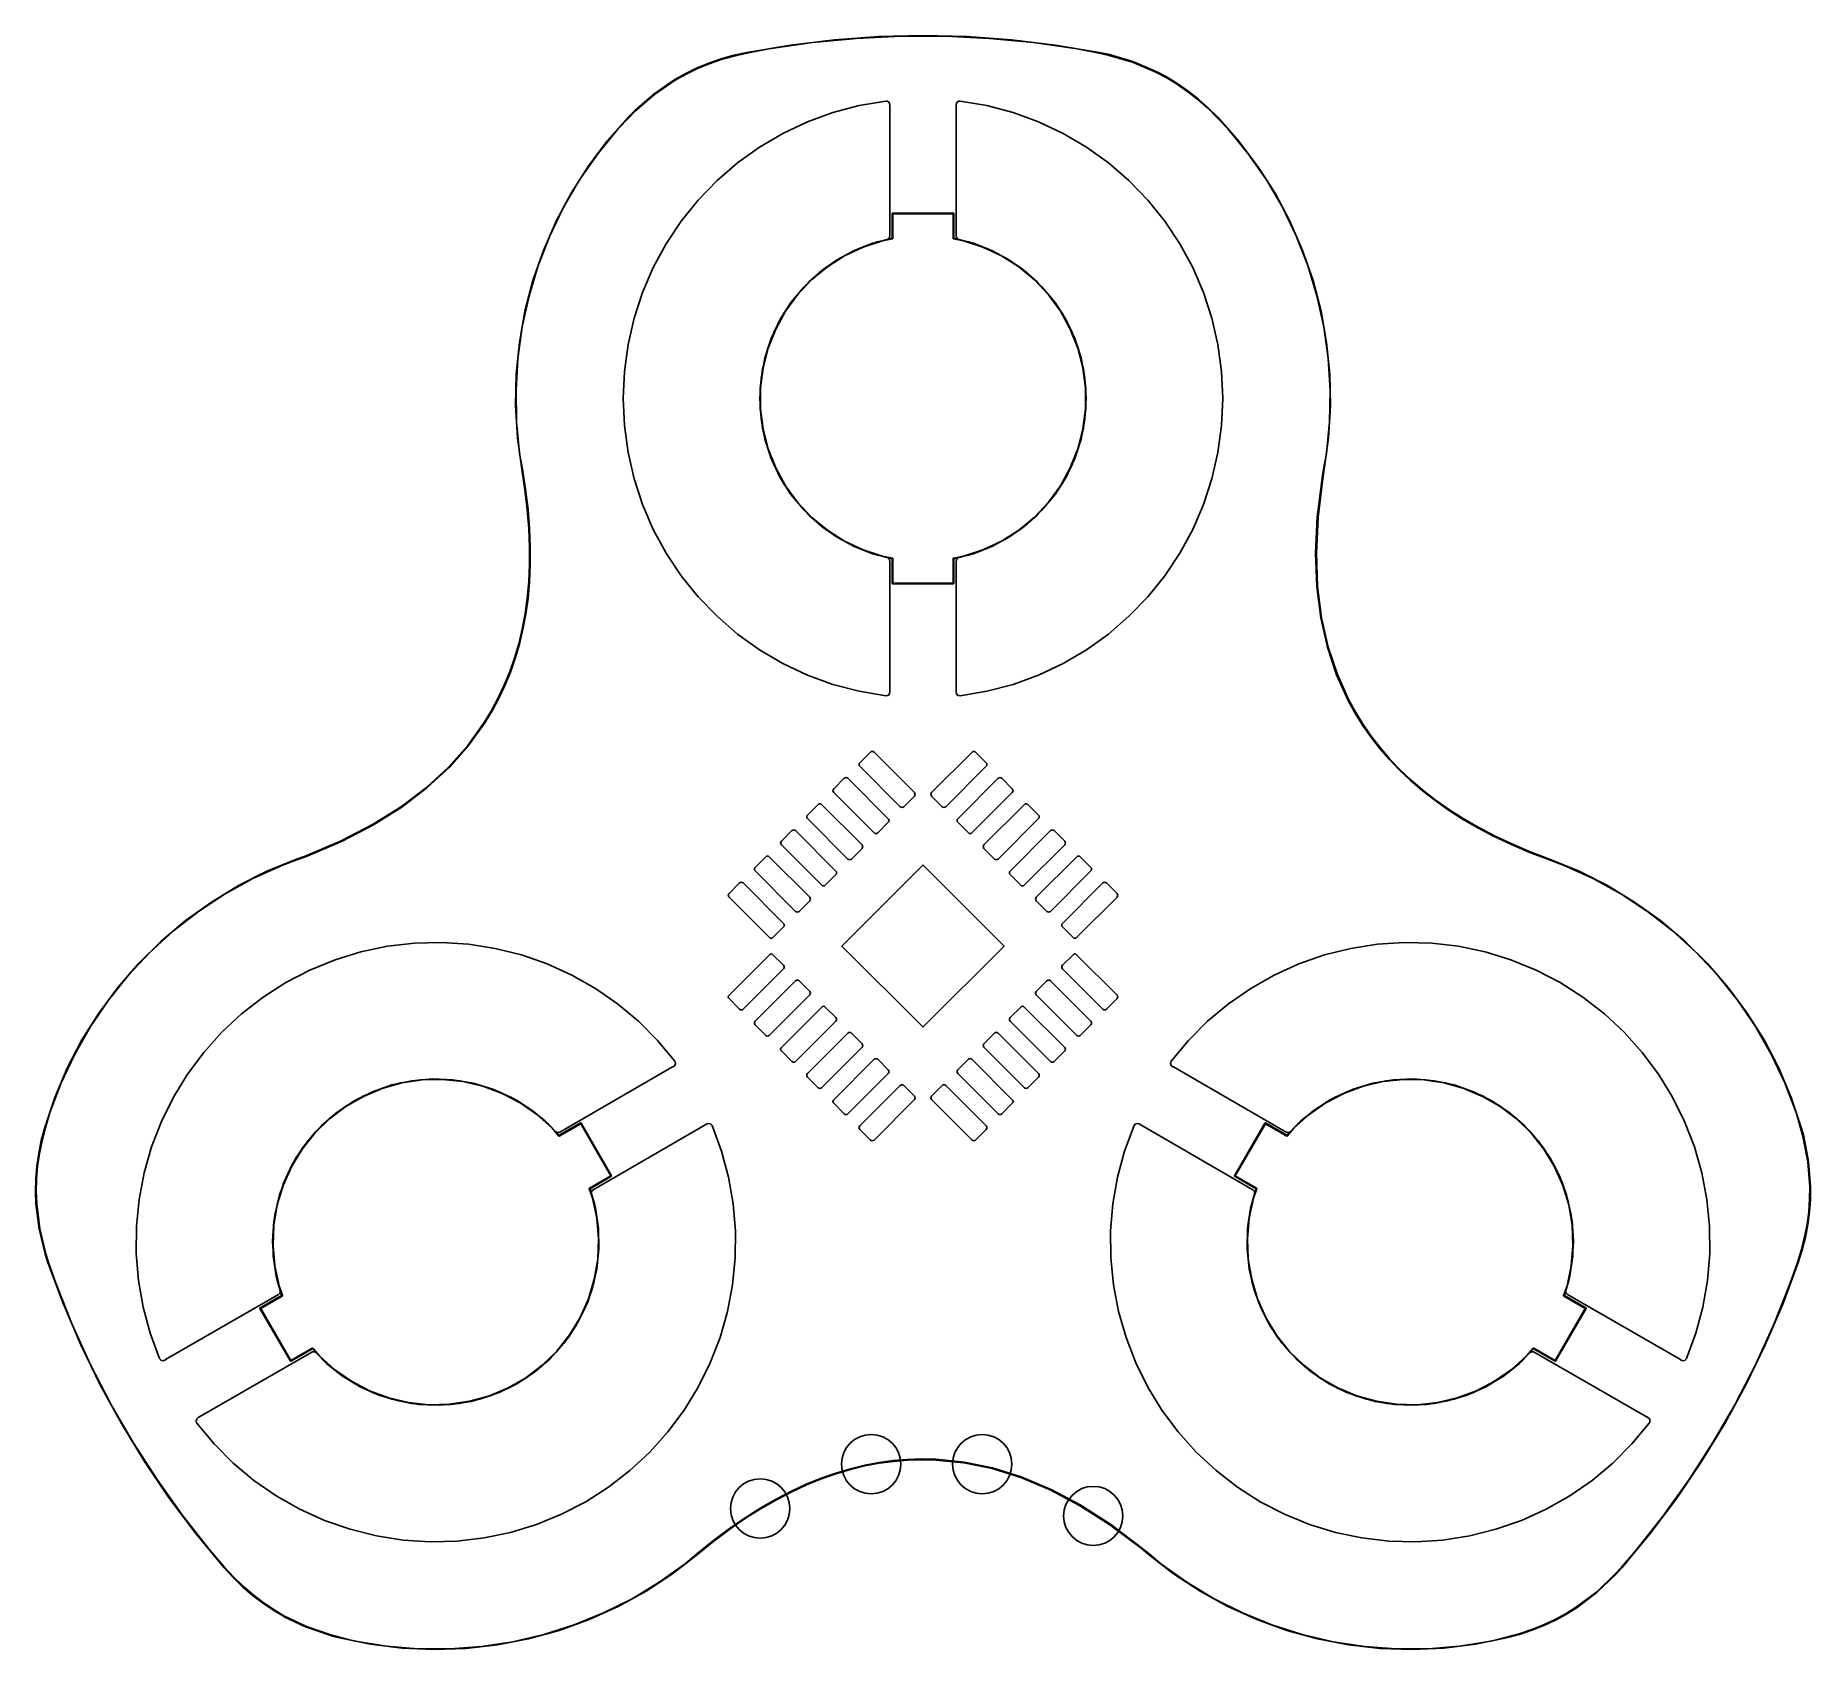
# Model space of a CAD drawing. Extents: x 128 to 152, y -99.3 to -77.5.
import ezdxf

# ---------------------------------------------------------------- set-up
doc = ezdxf.new("R2010")
doc.units = 0
doc.layers.add('BLACK', color=7, linetype='CONTINUOUS')

msp = doc.modelspace()

# ---------------------------------------------------------------- linework, layer by layer
at = {"layer": 'BLACK', "linetype": 'CONTINUOUS'}
for p, q in [((137.619748, -77.723634), (138.210022, -77.623784)), ((137.915356, -77.676493), (137.621652, -77.733452)), ((138.507546, -77.590844), (137.915356, -77.676493)), ((138.210022, -77.623784), (138.804397, -77.552298)), ((139.103157, -77.533635), (138.507546, -77.590844)), ((138.804397, -77.552298), (139.401513, -77.509341)), ((139.700824, -77.504998), (139.103157, -77.533635)), ((139.401513, -77.509341), (140, -77.495011)), ((140.299176, -77.504998), (139.700824, -77.504998)), ((140, -77.495011), (140.598487, -77.509341)), ((140.896843, -77.533635), (140.299176, -77.504998)), ((140.598487, -77.509341), (141.195603, -77.552298)), ((141.492454, -77.590844), (140.896843, -77.533635)), ((141.195603, -77.552298), (141.789978, -77.623784)), ((142.084644, -77.676493), (141.492454, -77.590844)), ((141.789978, -77.623784), (142.380252, -77.723634)), ((142.378348, -77.733452), (142.084644, -77.676493)), ((136.949782, -77.933946), (137.108408, -77.868274)), ((137.1121, -77.877569), (136.953741, -77.94313)), ((137.108408, -77.868274), (137.108554, -77.868244)), ((137.108554, -77.868244), (137.108682, -77.86817)), ((137.108682, -77.86817), (137.272196, -77.811443)), ((137.275334, -77.820939), (137.1121, -77.877569)), ((137.272196, -77.811443), (137.272339, -77.811423)), ((137.272339, -77.811423), (137.272471, -77.811356)), ((137.272471, -77.811356), (137.443389, -77.762938)), ((137.445989, -77.772595), (137.275334, -77.820939)), ((137.443389, -77.762938), (137.443533, -77.762926)), ((137.443533, -77.762926), (137.443664, -77.762869)), ((137.443664, -77.762869), (137.619612, -77.723662)), ((137.621652, -77.733452), (137.445989, -77.772595)), ((137.619612, -77.723662), (137.619699, -77.72366)), ((137.619699, -77.72366), (137.619748, -77.723633)), ((137.619748, -77.723633), (137.619748, -77.723634)), ((142.497496, -77.758871), (142.378348, -77.733451)), ((142.378348, -77.733451), (142.378348, -77.733452)), ((142.380252, -77.723634), (142.380252, -77.723633)), ((142.380252, -77.723633), (142.380284, -77.723651)), ((142.380284, -77.723651), (142.380343, -77.723652)), ((142.380343, -77.723652), (142.499768, -77.749131)), ((142.831223, -77.856704), (142.497496, -77.758871)), ((142.499768, -77.749131), (142.499942, -77.749206)), ((142.499942, -77.749206), (142.500131, -77.749223)), ((142.500131, -77.749223), (142.834319, -77.847191)), ((143.143764, -77.989142), (142.831223, -77.856704)), ((142.834319, -77.847191), (142.834576, -77.847325)), ((142.834576, -77.847325), (142.834863, -77.847385)), ((142.834863, -77.847385), (143.147864, -77.980018)), ((136.367927, -78.28295), (136.648632, -78.091205)), ((136.65409, -78.099587), (136.373803, -78.291046)), ((136.648632, -78.091205), (136.648838, -78.091117)), ((136.648838, -78.091117), (136.649008, -78.090972)), ((136.649008, -78.090972), (136.796725, -78.008187)), ((136.801481, -78.016984), (136.65409, -78.099587)), ((136.796725, -78.008187), (136.796867, -78.00814)), ((136.796867, -78.00814), (136.796987, -78.00805)), ((136.796987, -78.00805), (136.949513, -77.934067)), ((136.953741, -77.94313), (136.801481, -78.016984)), ((136.949513, -77.934067), (136.949657, -77.934029)), ((136.949657, -77.934029), (136.949782, -77.933946)), ((143.292888, -78.068544), (143.143764, -77.989142)), ((143.147864, -77.980018), (143.14805, -77.980144)), ((143.14805, -77.980144), (143.148263, -77.980209)), ((143.148263, -77.980209), (143.297729, -78.059793)), ((143.437313, -78.156788), (143.292888, -78.068544)), ((143.297729, -78.059793), (143.297843, -78.059886)), ((143.297843, -78.059886), (143.297986, -78.059939)), ((143.297986, -78.059939), (143.442643, -78.148325)), ((143.57802, -78.254624), (143.437313, -78.156788)), ((143.442643, -78.148325), (143.442754, -78.148428)), ((143.442754, -78.148428), (143.44289, -78.148487)), ((143.44289, -78.148487), (143.583848, -78.246497)), ((136.10449, -78.511605), (136.367469, -78.283304)), ((136.373803, -78.291046), (136.111184, -78.519037)), ((136.367469, -78.283304), (136.367721, -78.283159)), ((136.367721, -78.283159), (136.367927, -78.28295)), ((139.136907, -78.443047), (139.497664, -78.381286)), ((139.497664, -78.381286), (139.515466, -78.384706)), ((139.515466, -78.384706), (139.519134, -78.384706)), ((139.519134, -78.384706), (139.520006, -78.385579)), ((139.520006, -78.385579), (139.528011, -78.387116)), ((139.528011, -78.387116), (139.549135, -78.40967)), ((140.450865, -78.409667), (140.471989, -78.387113)), ((140.471989, -78.387113), (140.479994, -78.385576)), ((140.479994, -78.385576), (140.480866, -78.384703)), ((140.480866, -78.384703), (140.484534, -78.384703)), ((140.484534, -78.384703), (140.502336, -78.381283)), ((140.502336, -78.381283), (140.502336, -78.381284)), ((140.502336, -78.381284), (140.863093, -78.443045)), ((143.713859, -78.361397), (143.57802, -78.254624)), ((143.583848, -78.246497), (143.58395, -78.246603)), ((143.58395, -78.246603), (143.584084, -78.246671)), ((143.584084, -78.246671), (143.720155, -78.353626)), ((143.846718, -78.478875), (143.713859, -78.361397)), ((143.720155, -78.353626), (143.72025, -78.353737)), ((143.72025, -78.353737), (143.720377, -78.353811)), ((143.720377, -78.353811), (143.853456, -78.471485)), ((135.733872, -78.920747), (136.018187, -78.598656)), ((136.02533, -78.605655), (135.877205, -78.760739)), ((136.018187, -78.598656), (136.018193, -78.598662)), ((136.018193, -78.598662), (136.018226, -78.598643)), ((136.018226, -78.598643), (136.018259, -78.598595)), ((136.018259, -78.598595), (136.104217, -78.511861)), ((136.025361, -78.605635), (136.02533, -78.605655)), ((136.111184, -78.519037), (136.025361, -78.605635)), ((136.104217, -78.511861), (136.104373, -78.511755)), ((136.104373, -78.511755), (136.10449, -78.511605)), ((138.439427, -78.662752), (138.783198, -78.537125)), ((138.783198, -78.537125), (139.136907, -78.443047)), ((139.549135, -78.40967), (139.552968, -78.440333)), ((139.552968, -78.440333), (139.55, -78.445716)), ((139.55, -78.445716), (139.55, -80.206271)), ((140.447032, -78.44033), (140.450865, -78.409667)), ((140.45, -78.445713), (140.447032, -78.44033)), ((140.45, -80.206268), (140.45, -78.445713)), ((140.863093, -78.443045), (141.216802, -78.537123)), ((141.216802, -78.537123), (141.560572, -78.66275)), ((143.974606, -78.605603), (143.846718, -78.478875)), ((143.853456, -78.471485), (143.853543, -78.471599)), ((143.853543, -78.471599), (143.853663, -78.471679)), ((143.853663, -78.471679), (143.98171, -78.598564)), ((144.122789, -78.760745), (143.974606, -78.605603)), ((143.98171, -78.598564), (143.981758, -78.598635)), ((143.981758, -78.598635), (143.981807, -78.598662)), ((143.981807, -78.598662), (143.981806, -78.598663)), ((143.981806, -78.598663), (144.266121, -78.920753)), ((135.877205, -78.760739), (135.605959, -79.093331)), ((137.792825, -79.004297), (138.108402, -78.818901)), ((138.108402, -78.818901), (138.439427, -78.662752)), ((141.560572, -78.66275), (141.891598, -78.818899)), ((141.891598, -78.818899), (142.207175, -79.004295)), ((144.394034, -79.093336), (144.122789, -78.760745)), ((135.605959, -79.093331), (135.361475, -79.446062)), ((135.47554, -79.264029), (135.733872, -78.920747)), ((137.495274, -79.217427), (137.792825, -79.004297)), ((142.207175, -79.004295), (142.504725, -79.217424)), ((144.266121, -78.920753), (144.524452, -79.264034)), ((144.638517, -79.446067), (144.394034, -79.093336)), ((135.244766, -79.626411), (135.47554, -79.264029)), ((137.21818, -79.456548), (137.495274, -79.217427)), ((142.504725, -79.217424), (142.78182, -79.456546)), ((144.524452, -79.264034), (144.755226, -79.626416)), ((135.361475, -79.446062), (135.145243, -79.816785)), ((136.963805, -79.71971), (137.21818, -79.456548)), ((142.78182, -79.456546), (143.036195, -79.719707)), ((144.854749, -79.816789), (144.638517, -79.446067)), ((135.145243, -79.816785), (134.95858, -80.203241)), ((135.042954, -80.005686), (135.244766, -79.626411)), ((136.734227, -80.004761), (136.963805, -79.71971)), ((143.036195, -79.719707), (143.265773, -80.004759)), ((144.755226, -79.626416), (144.957038, -80.00569)), ((145.041412, -80.203245), (144.854749, -79.816789)), ((134.871333, -80.399544), (135.042954, -80.005686)), ((136.531321, -80.309375), (136.734227, -80.004761)), ((139.583355, -79.9), (139.583736, -79.898087)), ((139.583355, -80.234985), (139.583355, -79.9)), ((139.583736, -79.898087), (139.586442, -79.895381)), ((139.586442, -79.895381), (139.588355, -79.895)), ((139.588355, -79.895), (140.411645, -79.89501)), ((140.406645, -79.905009), (139.593355, -79.905)), ((139.593355, -79.905), (139.593355, -80.238855)), ((140.406645, -80.238865), (140.406645, -79.905009)), ((140.411645, -79.89501), (140.413558, -79.895391)), ((140.413558, -79.895391), (140.416264, -79.898097)), ((140.416264, -79.898097), (140.416645, -79.90001)), ((140.416645, -79.90001), (140.416645, -80.234995)), ((143.265773, -80.004759), (143.468679, -80.309372)), ((144.957038, -80.00569), (145.128658, -80.399548)), ((134.95858, -80.203241), (134.802623, -80.603077)), ((136.356743, -80.631063), (136.531321, -80.309375)), ((139.061605, -80.404645), (139.319141, -80.30275)), ((139.379628, -80.284932), (139.125974, -80.376525)), ((139.453605, -80.269613), (139.190854, -80.354913)), ((139.319141, -80.30275), (139.583355, -80.234985)), ((139.511111, -80.255019), (139.379628, -80.284932)), ((139.589291, -80.243767), (139.453605, -80.269613)), ((139.515392, -80.252465), (139.511111, -80.255021)), ((139.511111, -80.255021), (139.511111, -80.255019)), ((139.519134, -80.252465), (139.515392, -80.252465)), ((139.524679, -80.24692), (139.519134, -80.252465)), ((139.537643, -80.239179), (139.524679, -80.24692)), ((139.541547, -80.230052), (139.537643, -80.239179)), ((139.546194, -80.225405), (139.541547, -80.230052)), ((139.548504, -80.21379), (139.546194, -80.225405)), ((139.549797, -80.210768), (139.548504, -80.21379)), ((139.55, -80.206271), (139.549427, -80.209148)), ((139.549427, -80.209148), (139.549797, -80.210768)), ((139.589824, -80.243474), (139.589291, -80.243767)), ((139.590268, -80.243474), (139.589824, -80.243474)), ((139.590809, -80.242932), (139.590268, -80.243474)), ((139.591999, -80.242279), (139.590809, -80.242932)), ((139.592475, -80.241266), (139.591999, -80.242279)), ((139.592974, -80.240768), (139.592475, -80.241266)), ((139.593167, -80.239796), (139.592974, -80.240768)), ((139.593315, -80.239483), (139.593167, -80.239796)), ((139.593355, -80.238855), (139.593273, -80.239264)), ((139.593273, -80.239264), (139.593315, -80.239483)), ((140.406726, -80.239274), (140.406645, -80.238865)), ((140.406685, -80.239493), (140.406726, -80.239274)), ((140.406832, -80.239806), (140.406685, -80.239493)), ((140.407026, -80.240778), (140.406832, -80.239806)), ((140.407524, -80.241276), (140.407026, -80.240778)), ((140.408001, -80.242289), (140.407524, -80.241276)), ((140.40919, -80.242942), (140.408001, -80.242289)), ((140.409732, -80.243484), (140.40919, -80.242942)), ((140.410176, -80.243484), (140.409732, -80.243484)), ((140.410709, -80.243777), (140.410176, -80.243484)), ((140.546395, -80.269623), (140.410709, -80.243777)), ((140.416645, -80.234995), (140.680858, -80.302761)), ((140.450573, -80.209145), (140.45, -80.206268)), ((140.450203, -80.210765), (140.450573, -80.209145)), ((140.451496, -80.213787), (140.450203, -80.210765)), ((140.453806, -80.225402), (140.451496, -80.213787)), ((140.458453, -80.230049), (140.453806, -80.225402)), ((140.462357, -80.239176), (140.458453, -80.230049)), ((140.475321, -80.246917), (140.462357, -80.239176)), ((140.480866, -80.252462), (140.475321, -80.246917)), ((140.484608, -80.252462), (140.480866, -80.252462)), ((140.488889, -80.255018), (140.484608, -80.252462)), ((140.488889, -80.255019), (140.488889, -80.255018)), ((140.620371, -80.284932), (140.488889, -80.255019)), ((140.809145, -80.354924), (140.546395, -80.269623)), ((140.874025, -80.376524), (140.620371, -80.284932)), ((140.680858, -80.302761), (140.938394, -80.404656)), ((143.468679, -80.309372), (143.643256, -80.63106)), ((145.197369, -80.60308), (145.041412, -80.203245)), ((134.73095, -80.805586), (134.871333, -80.399544)), ((138.594777, -80.700773), (138.818874, -80.538021)), ((138.885404, -80.498408), (138.661519, -80.648758)), ((138.940869, -80.472479), (138.707594, -80.620454)), ((138.818874, -80.538021), (139.061605, -80.404645)), ((139.125974, -80.376525), (138.885404, -80.498408)), ((139.190854, -80.354913), (138.940869, -80.472479)), ((141.059129, -80.472489), (140.809145, -80.354924)), ((141.114595, -80.498407), (140.874025, -80.376524)), ((140.938394, -80.404656), (141.181124, -80.538031)), ((141.292404, -80.620465), (141.059129, -80.472489)), ((141.33848, -80.648757), (141.114595, -80.498407)), ((141.181124, -80.538031), (141.40522, -80.700783)), ((145.128658, -80.399548), (145.269042, -80.805589)), ((134.622658, -81.221339), (134.73095, -80.805586)), ((134.802623, -80.603077), (134.67832, -81.013858)), ((136.211921, -80.967198), (136.356743, -80.631063)), ((138.494709, -80.796506), (138.305572, -80.997855)), ((138.39285, -80.890333), (138.594777, -80.700773)), ((138.661519, -80.648758), (138.457671, -80.825324)), ((138.707594, -80.620454), (138.494709, -80.796506)), ((141.505288, -80.796517), (141.292404, -80.620465)), ((141.542328, -80.825323), (141.33848, -80.648757)), ((141.40522, -80.700783), (141.607146, -80.890344)), ((141.694424, -80.997866), (141.505288, -80.796517)), ((143.643256, -80.63106), (143.788079, -80.967196)), ((145.321671, -81.01386), (145.197369, -80.60308)), ((145.269042, -80.805589), (145.377333, -81.221341)), ((134.67832, -81.013858), (134.586431, -81.433081)), ((136.098036, -81.315035), (136.211921, -80.967198)), ((138.276912, -81.025463), (138.121946, -81.246178)), ((138.305572, -80.997855), (138.143168, -81.221326)), ((138.216279, -81.103711), (138.39285, -80.890333)), ((138.457671, -80.825324), (138.276912, -81.025463)), ((141.723087, -81.025461), (141.542328, -80.825323)), ((141.607146, -80.890344), (141.783716, -81.103722)), ((141.856827, -81.221337), (141.694424, -80.997866)), ((141.878053, -81.246176), (141.723087, -81.025461)), ((143.788079, -80.967196), (143.901964, -81.315033)), ((145.41356, -81.433083), (145.321671, -81.01386)), ((134.547118, -81.644271), (134.622658, -81.221339)), ((138.121946, -81.246178), (137.995095, -81.484166)), ((138.143168, -81.221326), (138.01006, -81.463393)), ((138.06785, -81.33754), (138.216279, -81.103711)), ((141.783716, -81.103722), (141.932145, -81.337551)), ((141.989935, -81.463404), (141.856827, -81.221337)), ((142.004904, -81.484164), (141.878053, -81.246176)), ((145.377333, -81.221341), (145.452873, -81.644273)), ((134.586431, -81.433081), (134.527514, -81.858193)), ((136.016018, -81.671734), (136.098036, -81.315035)), ((137.995095, -81.484166), (137.898257, -81.735864)), ((138.01006, -81.463393), (137.908346, -81.720236)), ((137.949904, -81.588132), (138.06785, -81.33754)), ((141.932145, -81.337551), (142.05009, -81.588143)), ((142.091647, -81.720247), (141.989935, -81.463404)), ((142.101742, -81.735862), (142.004904, -81.484164)), ((143.901964, -81.315033), (143.983982, -81.671731)), ((145.472477, -81.858194), (145.41356, -81.433083)), ((134.50479, -82.071806), (134.547118, -81.644271)), ((135.966538, -82.03438), (136.016018, -81.671734)), ((137.898257, -81.735864), (137.832881, -81.997504)), ((137.908346, -81.720236), (137.839632, -81.987804)), ((137.864302, -81.851532), (137.949904, -81.588132)), ((142.05009, -81.588143), (142.135691, -81.851543)), ((142.16036, -81.987814), (142.091647, -81.720247)), ((142.167118, -81.997502), (142.101742, -81.735862)), ((143.983982, -81.671731), (144.033462, -82.034377)), ((145.452873, -81.644273), (145.495201, -82.071807)), ((134.527514, -81.858193), (134.501927, -82.286605)), ((137.832881, -81.997504), (137.799947, -82.26517)), ((137.839632, -81.987804), (137.805002, -82.261875)), ((137.812394, -82.123586), (137.864302, -81.851532)), ((142.135691, -81.851543), (142.187597, -82.123596)), ((142.194989, -82.261885), (142.16036, -81.987814)), ((142.200053, -82.265167), (142.167118, -81.997502)), ((145.498064, -82.286606), (145.472477, -81.858194)), ((134.495931, -82.50134), (134.50479, -82.071806)), ((135.950001, -82.40001), (135.966538, -82.03438)), ((137.795, -82.399987), (137.812394, -82.123586)), ((142.187597, -82.123596), (142.204986, -82.399959)), ((144.033462, -82.034377), (144.05, -82.400009)), ((145.495201, -82.071807), (145.50406, -82.50134)), ((134.501927, -82.286605), (134.509828, -82.715708)), ((135.95, -82.400011), (135.950001, -82.40001)), ((135.966538, -82.765643), (135.95, -82.400011)), ((137.795, -82.39999), (137.795, -82.399987)), ((137.795, -82.4), (137.795001, -82.39999)), ((137.795001, -82.39999), (137.795, -82.39999)), ((137.795013, -82.40004), (137.795, -82.4)), ((137.812403, -82.676404), (137.795013, -82.40004)), ((137.799947, -82.26517), (137.799999, -82.40001)), ((137.8, -82.400011), (137.799947, -82.534853)), ((137.799999, -82.40001), (137.8, -82.400011)), ((137.805002, -82.261875), (137.805, -82.39999)), ((137.805, -82.39999), (137.80501, -82.39999)), ((137.80501, -82.39999), (137.805011, -82.538115)), ((142.204999, -82.400012), (142.187606, -82.676414)), ((142.19499, -82.40001), (142.194989, -82.261885)), ((142.195, -82.40001), (142.19499, -82.40001)), ((142.194998, -82.538125), (142.195, -82.40001)), ((142.2, -82.400009), (142.200053, -82.265167)), ((142.200001, -82.40001), (142.2, -82.400009)), ((142.200053, -82.53485), (142.200001, -82.40001)), ((142.204986, -82.399959), (142.205, -82.4)), ((142.205, -82.4), (142.204999, -82.40001)), ((142.204999, -82.40001), (142.205, -82.40001)), ((142.205, -82.40001), (142.204999, -82.400012)), ((144.049999, -82.40001), (144.033462, -82.76564)), ((144.05, -82.400009), (144.049999, -82.40001)), ((145.490163, -82.715708), (145.498064, -82.286606)), ((134.520595, -82.930256), (134.495931, -82.50134)), ((134.509828, -82.715708), (134.551167, -83.142888)), ((137.799947, -82.534853), (137.832882, -82.802518)), ((137.805011, -82.538115), (137.83964, -82.812186)), ((137.864309, -82.948457), (137.812403, -82.676404)), ((142.187606, -82.676414), (142.135698, -82.948468)), ((142.160368, -82.812196), (142.194998, -82.538125)), ((142.167119, -82.802516), (142.200053, -82.53485)), ((145.448824, -83.142887), (145.490163, -82.715708)), ((145.50406, -82.50134), (145.479396, -82.930255)), ((134.578618, -83.355837), (134.520595, -82.930256)), ((136.016018, -83.128289), (135.966538, -82.765643)), ((137.832882, -82.802518), (137.898258, -83.064158)), ((137.83964, -82.812186), (137.908353, -83.079753)), ((137.94991, -83.211857), (137.864309, -82.948457)), ((142.135698, -82.948468), (142.050096, -83.211868)), ((142.091654, -83.079764), (142.160368, -82.812196)), ((142.101743, -83.064156), (142.167119, -82.802516)), ((144.033462, -82.76564), (143.983982, -83.128286)), ((145.479396, -82.930255), (145.421372, -83.355839)), ((134.551167, -83.142888), (134.588481, -83.354207)), ((136.098036, -83.484987), (136.016018, -83.128289)), ((137.898258, -83.064158), (137.995096, -83.315856)), ((137.908353, -83.079753), (138.010065, -83.336596)), ((141.98994, -83.336607), (142.091654, -83.079764)), ((142.004905, -83.315854), (142.101743, -83.064156)), ((143.983982, -83.128286), (143.901964, -83.484985)), ((145.41151, -83.354205), (145.448824, -83.142887)), ((134.578618, -83.355855), (134.578618, -83.355837)), ((134.622303, -83.632391), (134.578618, -83.355855)), ((134.588481, -83.354207), (134.588476, -83.354241)), ((134.588476, -83.354241), (134.588496, -83.354295)), ((134.588496, -83.354295), (134.632193, -83.630905)), ((138.067855, -83.462449), (137.94991, -83.211857)), ((137.995096, -83.315856), (138.121947, -83.553844)), ((138.010065, -83.336596), (138.143173, -83.578663)), ((141.856832, -83.578674), (141.98994, -83.336607)), ((141.878054, -83.553842), (142.004905, -83.315854)), ((142.050096, -83.211868), (141.93215, -83.46246)), ((145.390602, -83.478572), (145.411512, -83.354246)), ((145.421374, -83.355904), (145.400479, -83.480135)), ((145.411519, -83.354207), (145.41151, -83.354205)), ((145.411512, -83.354246), (145.411521, -83.354222)), ((145.411521, -83.354222), (145.411519, -83.354207)), ((145.421372, -83.355839), (145.421374, -83.355904)), ((134.654667, -83.902249), (134.622303, -83.632391)), ((134.632193, -83.630905), (134.632189, -83.631001)), ((134.632189, -83.631001), (134.632218, -83.63109)), ((134.632218, -83.63109), (134.664609, -83.901172)), ((136.211921, -83.832824), (136.098036, -83.484987)), ((138.216284, -83.696278), (138.067855, -83.462449)), ((138.121947, -83.553844), (138.276913, -83.774559)), ((138.143173, -83.578663), (138.305576, -83.802134)), ((141.694428, -83.802145), (141.856832, -83.578674)), ((141.723088, -83.774557), (141.878054, -83.553842)), ((141.93215, -83.46246), (141.783721, -83.696289)), ((143.901964, -83.484985), (143.788079, -83.832822)), ((145.326072, -84.001791), (145.390571, -83.478789)), ((145.400479, -83.480135), (145.33602, -84.002815)), ((145.390571, -83.478789), (145.390605, -83.478684)), ((145.390605, -83.478684), (145.390602, -83.478572)), ((134.675293, -84.158175), (134.654667, -83.902249)), ((134.664609, -83.901172), (134.664601, -83.901269)), ((134.664601, -83.901269), (134.664629, -83.901366)), ((134.664629, -83.901366), (134.685269, -84.157469)), ((136.356744, -84.16896), (136.211921, -83.832824)), ((138.392854, -83.909656), (138.216284, -83.696278)), ((138.276913, -83.774559), (138.457672, -83.974697)), ((138.305576, -83.802134), (138.494712, -84.003483)), ((138.59478, -84.099217), (138.392854, -83.909656)), ((141.60715, -83.909667), (141.405223, -84.099227)), ((141.505291, -84.003494), (141.694428, -83.802145)), ((141.542329, -83.974696), (141.723088, -83.774557)), ((141.783721, -83.696289), (141.60715, -83.909667)), ((143.788079, -83.832822), (143.643257, -84.168957)), ((134.685257, -84.407907), (134.675293, -84.158175)), ((134.685269, -84.157469), (134.685256, -84.157572)), ((134.685256, -84.157572), (134.685281, -84.157672)), ((134.685281, -84.157672), (134.695254, -84.407616)), ((138.457672, -83.974697), (138.66152, -84.151263)), ((138.494712, -84.003483), (138.707596, -84.179535)), ((138.818876, -84.261969), (138.59478, -84.099217)), ((138.66152, -84.151263), (138.885405, -84.301613)), ((141.114596, -84.301612), (141.338481, -84.151262)), ((141.405223, -84.099227), (141.181126, -84.261979)), ((141.292406, -84.179546), (141.505291, -84.003494)), ((141.338481, -84.151262), (141.542329, -83.974696)), ((145.303798, -84.488501), (145.326039, -84.002175)), ((145.33602, -84.002815), (145.313797, -84.488757)), ((145.326039, -84.002175), (145.326086, -84.001983)), ((145.326086, -84.001983), (145.326072, -84.001791)), ((136.531321, -84.490648), (136.356744, -84.16896)), ((138.707596, -84.179535), (138.940871, -84.327511)), ((139.061606, -84.395344), (138.818876, -84.261969)), ((138.885405, -84.301613), (139.125975, -84.423496)), ((138.940871, -84.327511), (139.190855, -84.445076)), ((139.319142, -84.497239), (139.061606, -84.395344)), ((140.938395, -84.395355), (140.680859, -84.49725)), ((140.809146, -84.445087), (141.059131, -84.327521)), ((140.874026, -84.423495), (141.114596, -84.301612)), ((141.181126, -84.261979), (140.938395, -84.395355)), ((141.059131, -84.327521), (141.292406, -84.179546)), ((143.643257, -84.168957), (143.468679, -84.490645)), ((134.684719, -84.645116), (134.685257, -84.407907)), ((134.695258, -84.407826), (134.694719, -84.645255)), ((134.695254, -84.407616), (134.695237, -84.407721)), ((134.695237, -84.407721), (134.695258, -84.407826)), ((136.734227, -84.795261), (136.531321, -84.490648)), ((139.125975, -84.423496), (139.379629, -84.515088)), ((139.190855, -84.445076), (139.453605, -84.530377)), ((139.583355, -84.565004), (139.319142, -84.497239)), ((139.379629, -84.515088), (139.511111, -84.545001)), ((139.453605, -84.530377), (139.589291, -84.556223)), ((139.511111, -84.545001), (139.511111, -84.545002)), ((139.511111, -84.545002), (139.515392, -84.547558)), ((139.515392, -84.547558), (139.519134, -84.547558)), ((139.519134, -84.547558), (139.524679, -84.553103)), ((139.524679, -84.553103), (139.537643, -84.560844)), ((139.537643, -84.560844), (139.541547, -84.569971)), ((139.541547, -84.569971), (139.546194, -84.574618)), ((139.546194, -84.574618), (139.548504, -84.586233)), ((139.548504, -84.586233), (139.549797, -84.589255)), ((139.549797, -84.589255), (139.549427, -84.590875)), ((139.549427, -84.590875), (139.55, -84.593752)), ((139.55, -84.593752), (139.55, -86.354307)), ((139.583355, -84.89999), (139.583355, -84.565004)), ((139.589291, -84.556223), (139.589824, -84.556516)), ((139.589824, -84.556516), (139.590268, -84.556516)), ((139.590268, -84.556516), (139.590809, -84.557057)), ((139.590809, -84.557057), (139.591999, -84.557711)), ((139.591999, -84.557711), (139.592475, -84.558723)), ((139.592475, -84.558723), (139.592974, -84.559222)), ((139.592974, -84.559222), (139.593167, -84.560193)), ((139.593167, -84.560193), (139.593315, -84.560507)), ((139.593315, -84.560507), (139.593273, -84.560725)), ((139.593273, -84.560725), (139.593355, -84.561135)), ((139.593355, -84.561135), (139.593355, -84.89499)), ((140.406645, -84.561145), (140.406726, -84.560735)), ((140.406645, -84.894999), (140.406645, -84.561145)), ((140.406685, -84.560517), (140.406832, -84.560203)), ((140.406726, -84.560735), (140.406685, -84.560517)), ((140.406832, -84.560203), (140.407026, -84.559232)), ((140.407026, -84.559232), (140.407524, -84.558733)), ((140.407524, -84.558733), (140.408001, -84.557721)), ((140.408001, -84.557721), (140.40919, -84.557067)), ((140.40919, -84.557067), (140.409732, -84.556526)), ((140.409732, -84.556526), (140.410176, -84.556526)), ((140.410176, -84.556526), (140.410709, -84.556233)), ((140.410709, -84.556233), (140.546395, -84.530387)), ((140.680859, -84.49725), (140.416645, -84.565014)), ((140.416645, -84.565014), (140.416645, -84.9)), ((140.45, -84.593749), (140.450573, -84.590872)), ((140.45, -86.354304), (140.45, -84.593749)), ((140.450203, -84.589252), (140.451496, -84.58623)), ((140.450573, -84.590872), (140.450203, -84.589252)), ((140.451496, -84.58623), (140.453806, -84.574615)), ((140.453806, -84.574615), (140.458453, -84.569968)), ((140.458453, -84.569968), (140.462357, -84.560841)), ((140.462357, -84.560841), (140.475321, -84.5531)), ((140.475321, -84.5531), (140.480866, -84.547555)), ((140.480866, -84.547555), (140.484608, -84.547555)), ((140.484608, -84.547555), (140.488889, -84.544999)), ((140.488889, -84.545001), (140.620372, -84.515088)), ((140.488889, -84.544999), (140.488889, -84.545001)), ((140.546395, -84.530387), (140.809146, -84.445087)), ((140.620372, -84.515088), (140.874026, -84.423495)), ((143.468679, -84.490645), (143.265773, -84.795259)), ((145.303797, -84.488917), (145.303829, -84.488711)), ((145.32082, -84.941918), (145.303797, -84.488917)), ((145.303829, -84.488711), (145.303798, -84.488501)), ((145.313797, -84.488757), (145.330803, -84.94131)), ((134.653943, -85.096757), (134.674077, -84.876504)), ((134.684047, -84.877291), (134.66389, -85.097798)), ((134.674077, -84.876504), (134.684719, -84.645116)), ((134.684063, -84.877065), (134.684035, -84.877177)), ((134.684035, -84.877177), (134.684047, -84.877291)), ((134.694714, -84.645474), (134.684063, -84.877065)), ((134.694719, -84.645255), (134.694697, -84.645363)), ((134.694697, -84.645363), (134.694714, -84.645474)), ((136.963805, -85.080313), (136.734227, -84.795261)), ((143.265773, -84.795259), (143.036195, -85.08031)), ((134.624174, -85.311489), (134.653943, -85.096757)), ((134.663864, -85.098029), (134.634065, -85.312972)), ((134.66389, -85.097798), (134.663856, -85.097909)), ((134.663856, -85.097909), (134.663864, -85.098029)), ((137.21818, -85.343474), (136.963805, -85.080313)), ((139.583736, -84.901903), (139.583355, -84.89999)), ((139.586442, -84.904609), (139.583736, -84.901903)), ((139.588355, -84.90499), (139.586442, -84.904609)), ((140.411645, -84.905), (139.588355, -84.90499)), ((139.593355, -84.89499), (140.406645, -84.894999)), ((140.413558, -84.904619), (140.411645, -84.905)), ((140.416264, -84.901913), (140.413558, -84.904619)), ((140.416645, -84.9), (140.416264, -84.901913)), ((143.036195, -85.08031), (142.78182, -85.343472)), ((145.320871, -84.942135), (145.32082, -84.941918)), ((145.320856, -84.942363), (145.320871, -84.942135)), ((145.374786, -85.365226), (145.320856, -84.942363)), ((145.330803, -84.94131), (145.384675, -85.363725)), ((134.585665, -85.516479), (134.624174, -85.311489)), ((134.634026, -85.313208), (134.595469, -85.518455)), ((134.634065, -85.312972), (134.634024, -85.313087)), ((134.634024, -85.313087), (134.634026, -85.313208)), ((137.495275, -85.582596), (137.21818, -85.343474)), ((142.78182, -85.343472), (142.504726, -85.582593)), ((134.537901, -85.716154), (134.585665, -85.516479)), ((134.595418, -85.518695), (134.5476, -85.718596)), ((134.595422, -85.518569), (134.595418, -85.518695)), ((134.595469, -85.518455), (134.595422, -85.518569)), ((137.792825, -85.795725), (137.495275, -85.582596)), ((142.504726, -85.582593), (142.207175, -85.795723)), ((145.374861, -85.365452), (145.374786, -85.365226)), ((145.374868, -85.365693), (145.374861, -85.365452)), ((145.464039, -85.761403), (145.374868, -85.365693)), ((145.384675, -85.363725), (145.473739, -85.758959)), ((134.481868, -85.907435), (134.537901, -85.716154)), ((134.547535, -85.718838), (134.491429, -85.910369)), ((134.547546, -85.718712), (134.547535, -85.718838)), ((134.5476, -85.718596), (134.547546, -85.718712)), ((138.108402, -85.981121), (137.792825, -85.795725)), ((142.207175, -85.795723), (141.891598, -85.981119)), ((145.46414, -85.761631), (145.464039, -85.761403)), ((145.464172, -85.761882), (145.46414, -85.761631)), ((145.587647, -86.133171), (145.464172, -85.761882)), ((145.473739, -85.758959), (145.597056, -86.129773)), ((134.416881, -86.093534), (134.481868, -85.907435)), ((134.491352, -85.910611), (134.426275, -86.096963)), ((134.49137, -85.910481), (134.491352, -85.910611)), ((134.491429, -85.910369), (134.49137, -85.910481)), ((138.439428, -86.13727), (138.108402, -85.981121)), ((141.891598, -85.981119), (141.560573, -86.137268)), ((134.26194, -86.446426), (134.343788, -86.272518)), ((134.352892, -86.276658), (134.270931, -86.450807)), ((134.343788, -86.272518), (134.416881, -86.093534)), ((134.352923, -86.276529), (134.352892, -86.276658)), ((134.352997, -86.276419), (134.352923, -86.276529)), ((134.426184, -86.097205), (134.352997, -86.276419)), ((134.426209, -86.097074), (134.426184, -86.097205)), ((134.426275, -86.096963), (134.426209, -86.097074)), ((138.783198, -86.262897), (138.439428, -86.13727)), ((139.136907, -86.356975), (138.783198, -86.262897)), ((141.216802, -86.262895), (140.863093, -86.356973)), ((141.560573, -86.137268), (141.216802, -86.262895)), ((145.587775, -86.133396), (145.587647, -86.133171)), ((145.587834, -86.133649), (145.587775, -86.133396)), ((145.745441, -86.482941), (145.587834, -86.133649)), ((145.597056, -86.129773), (145.754476, -86.478652)), ((134.171868, -86.614333), (134.26194, -86.446426)), ((134.270813, -86.451041), (134.180622, -86.61917)), ((134.270851, -86.450914), (134.270813, -86.451041)), ((134.270931, -86.450807), (134.270851, -86.450914)), ((139.497664, -86.418736), (139.136907, -86.356975)), ((139.515466, -86.415317), (139.497664, -86.418737)), ((139.497664, -86.418737), (139.497664, -86.418736)), ((139.519134, -86.415317), (139.515466, -86.415317)), ((139.520006, -86.414444), (139.519134, -86.415317)), ((139.528011, -86.412907), (139.520006, -86.414444)), ((139.549135, -86.390353), (139.528011, -86.412907)), ((139.552968, -86.35969), (139.549135, -86.390353)), ((139.55, -86.354307), (139.552968, -86.35969)), ((140.447032, -86.359687), (140.45, -86.354304)), ((140.450865, -86.39035), (140.447032, -86.359687)), ((140.471989, -86.412904), (140.450865, -86.39035)), ((140.479994, -86.414441), (140.471989, -86.412904)), ((140.480866, -86.415314), (140.479994, -86.414441)), ((140.484534, -86.415314), (140.480866, -86.415314)), ((140.502336, -86.418734), (140.484534, -86.415314)), ((140.863093, -86.356973), (140.502336, -86.418734)), ((145.745557, -86.483104), (145.745441, -86.482941)), ((145.745617, -86.483292), (145.745557, -86.483104)), ((145.83745, -86.650473), (145.745617, -86.483292)), ((145.754476, -86.478652), (145.846155, -86.645549)), ((133.849746, -87.087938), (134.073176, -86.777165)), ((134.08141, -86.782846), (133.857717, -87.093984)), ((134.073176, -86.777165), (134.171868, -86.614333)), ((134.081492, -86.782665), (134.08141, -86.782846)), ((134.081626, -86.782519), (134.081492, -86.782665)), ((134.180492, -86.619398), (134.081626, -86.782519)), ((134.180537, -86.619272), (134.180492, -86.619398)), ((134.180622, -86.61917), (134.180537, -86.619272)), ((145.837534, -86.650573), (145.83745, -86.650473)), ((145.837582, -86.6507), (145.837534, -86.650573)), ((145.93809, -86.812872), (145.837582, -86.6507)), ((145.846155, -86.645549), (145.946522, -86.807495)), ((145.938181, -86.812969), (145.93809, -86.812872)), ((145.938234, -86.813091), (145.938181, -86.812969)), ((146.04807, -86.971147), (145.938234, -86.813091)), ((145.946522, -86.807495), (146.056199, -86.96532)), ((146.048164, -86.971238), (146.04807, -86.971147)), ((146.048224, -86.971357), (146.048164, -86.971238)), ((146.166836, -87.124345), (146.048224, -86.971357)), ((146.056199, -86.96532), (146.174655, -87.118109)), ((133.590276, -87.380134), (133.849746, -87.087938)), ((133.857396, -87.094385), (133.597588, -87.386962)), ((133.857526, -87.094161), (133.857396, -87.094385)), ((133.857717, -87.093984), (133.857526, -87.094161)), ((139.147053, -87.322475), (139.290242, -87.179286)), ((139.290242, -87.179286), (139.301191, -87.171969)), ((139.301191, -87.171969), (139.314107, -87.1694)), ((139.314107, -87.1694), (139.327022, -87.171969)), ((139.327022, -87.171969), (139.337971, -87.179286)), ((139.337971, -87.179286), (139.884211, -87.725526)), ((140.115789, -87.725526), (140.662029, -87.179286)), ((140.662029, -87.179286), (140.672978, -87.171969)), ((140.672978, -87.171969), (140.685893, -87.1694)), ((140.685893, -87.1694), (140.698809, -87.171969)), ((140.698809, -87.171969), (140.709758, -87.179286)), ((140.709758, -87.179286), (140.852947, -87.322475)), ((146.166934, -87.12443), (146.166836, -87.124345)), ((146.167, -87.124546), (146.166934, -87.12443)), ((146.295846, -87.274078), (146.167, -87.124546)), ((146.174655, -87.118109), (146.303343, -87.26746)), ((146.295947, -87.274157), (146.295846, -87.274078)), ((146.296018, -87.274268), (146.295947, -87.274157)), ((146.433834, -87.418622), (146.296018, -87.274268)), ((146.303343, -87.26746), (146.440973, -87.411619)), ((133.292519, -87.654887), (133.590276, -87.380134)), ((133.59724, -87.387317), (133.29913, -87.662396)), ((133.597388, -87.387113), (133.59724, -87.387317)), ((133.597588, -87.386962), (133.597388, -87.387113)), ((139.137167, -87.34634), (139.139736, -87.333424)), ((139.139736, -87.359255), (139.137167, -87.34634)), ((139.139736, -87.333424), (139.147053, -87.322475)), ((139.147053, -87.370204), (139.139736, -87.359255)), ((139.693293, -87.916444), (139.147053, -87.370204)), ((140.852947, -87.370204), (140.306707, -87.916444)), ((140.852947, -87.322475), (140.860264, -87.333424)), ((140.860264, -87.359255), (140.852947, -87.370204)), ((140.860264, -87.333424), (140.862833, -87.34634)), ((140.862833, -87.34634), (140.860264, -87.359255)), ((146.433937, -87.418694), (146.433834, -87.418622)), ((146.434012, -87.4188), (146.433937, -87.418694)), ((146.583223, -87.560162), (146.434012, -87.4188)), ((146.440973, -87.411619), (146.590023, -87.552828)), ((132.953642, -87.912744), (133.292519, -87.654887)), ((133.298766, -87.6627), (132.959522, -87.920837)), ((133.298923, -87.662522), (133.298766, -87.6627)), ((133.29913, -87.662396), (133.298923, -87.662522)), ((138.783613, -87.699893), (138.786182, -87.686977)), ((138.786182, -87.712808), (138.783613, -87.699893)), ((138.786182, -87.686977), (138.793499, -87.676028)), ((138.793499, -87.723757), (138.786182, -87.712808)), ((138.793499, -87.676028), (138.936688, -87.532839)), ((139.339739, -88.269997), (138.793499, -87.723757)), ((138.936688, -87.532839), (138.947637, -87.525522)), ((138.947637, -87.525522), (138.960553, -87.522953)), ((138.960553, -87.522953), (138.973468, -87.525522)), ((138.973468, -87.525522), (138.984417, -87.532839)), ((138.984417, -87.532839), (139.530657, -88.079079)), ((139.884211, -87.725526), (139.891528, -87.736475)), ((139.891528, -87.736475), (139.894097, -87.74939)), ((139.894097, -87.74939), (139.891528, -87.762306)), ((140.105903, -87.74939), (140.108472, -87.736475)), ((140.108472, -87.762306), (140.105903, -87.74939)), ((140.108472, -87.736475), (140.115789, -87.725526)), ((140.469343, -88.079079), (141.015583, -87.532839)), ((141.206501, -87.723757), (140.660261, -88.269997)), ((141.015583, -87.532839), (141.026532, -87.525522)), ((141.026532, -87.525522), (141.039447, -87.522953)), ((141.039447, -87.522953), (141.052363, -87.525522)), ((141.052363, -87.525522), (141.063312, -87.532839)), ((141.063312, -87.532839), (141.206501, -87.676028)), ((141.206501, -87.676028), (141.213818, -87.686977)), ((141.213818, -87.712808), (141.206501, -87.723757)), ((141.213818, -87.686977), (141.216387, -87.699893)), ((141.216387, -87.699893), (141.213818, -87.712808)), ((146.58333, -87.560229), (146.583223, -87.560162)), ((146.583406, -87.560326), (146.58333, -87.560229)), ((146.741877, -87.696341), (146.583406, -87.560326)), ((146.590023, -87.552828), (146.748299, -87.688675)), ((146.741981, -87.696399), (146.741877, -87.696341)), ((146.742062, -87.696493), (146.741981, -87.696399)), ((146.913308, -87.829771), (146.742062, -87.696493)), ((146.748299, -87.688675), (146.919353, -87.821803)), ((132.570214, -88.153754), (132.953642, -87.912744)), ((132.959155, -87.921091), (132.575355, -88.162334)), ((132.959318, -87.920936), (132.959155, -87.921091)), ((132.959522, -87.920837), (132.959318, -87.920936)), ((138.439946, -88.029582), (138.583135, -87.886393)), ((138.583135, -87.886393), (138.594084, -87.879076)), ((138.594084, -87.879076), (138.607, -87.876507)), ((138.607, -87.876507), (138.619915, -87.879076)), ((138.619915, -87.879076), (138.630864, -87.886393)), ((138.630864, -87.886393), (139.177104, -88.432633)), ((139.704242, -87.923761), (139.693293, -87.916444)), ((139.717157, -87.92633), (139.704242, -87.923761)), ((139.730073, -87.923761), (139.717157, -87.92633)), ((139.741022, -87.916444), (139.730073, -87.923761)), ((139.884211, -87.773255), (139.741022, -87.916444)), ((139.891528, -87.762306), (139.884211, -87.773255)), ((140.115789, -87.773255), (140.108472, -87.762306)), ((140.258978, -87.916444), (140.115789, -87.773255)), ((140.269927, -87.923761), (140.258978, -87.916444)), ((140.282843, -87.92633), (140.269927, -87.923761)), ((140.295758, -87.923761), (140.282843, -87.92633)), ((140.306707, -87.916444), (140.295758, -87.923761)), ((140.822896, -88.432633), (141.369136, -87.886393)), ((141.369136, -87.886393), (141.380085, -87.879076)), ((141.380085, -87.879076), (141.393, -87.876507)), ((141.393, -87.876507), (141.405916, -87.879076)), ((141.405916, -87.879076), (141.416865, -87.886393)), ((141.416865, -87.886393), (141.560054, -88.029582)), ((146.913413, -87.829823), (146.913308, -87.829771)), ((146.913495, -87.82991), (146.913413, -87.829823)), ((147.094382, -87.957621), (146.913495, -87.82991)), ((146.919353, -87.821803), (147.100049, -87.94938)), ((147.094487, -87.957668), (147.094382, -87.957621)), ((147.09457, -87.957747), (147.094487, -87.957668)), ((147.289807, -88.082766), (147.09457, -87.957747)), ((147.100049, -87.94938), (147.295115, -88.07429)), ((132.138273, -88.377474), (132.570214, -88.153754)), ((132.574993, -88.162541), (132.142703, -88.386443)), ((132.575157, -88.162409), (132.574993, -88.162541)), ((132.575355, -88.162334), (132.575157, -88.162409)), ((138.086393, -88.383135), (138.229582, -88.239946)), ((138.229582, -88.239946), (138.240531, -88.232629)), ((138.240531, -88.232629), (138.253447, -88.23006)), ((138.253447, -88.23006), (138.266362, -88.232629)), ((138.266362, -88.232629), (138.277311, -88.239946)), ((138.277311, -88.239946), (138.823551, -88.786186)), ((138.43006, -88.053447), (138.432629, -88.040531)), ((138.432629, -88.066362), (138.43006, -88.053447)), ((138.432629, -88.040531), (138.439946, -88.029582)), ((138.439946, -88.077311), (138.432629, -88.066362)), ((138.986186, -88.623551), (138.439946, -88.077311)), ((139.530657, -88.126808), (139.387468, -88.269997)), ((139.530657, -88.079079), (139.537974, -88.090028)), ((139.537974, -88.115859), (139.530657, -88.126808)), ((139.537974, -88.090028), (139.540543, -88.102943)), ((139.540543, -88.102943), (139.537974, -88.115859)), ((140.459457, -88.102943), (140.462026, -88.090028)), ((140.462026, -88.115859), (140.459457, -88.102943)), ((140.462026, -88.090028), (140.469343, -88.079079)), ((140.469343, -88.126808), (140.462026, -88.115859)), ((140.612532, -88.269997), (140.469343, -88.126808)), ((141.560054, -88.077311), (141.013814, -88.623551)), ((141.176449, -88.786186), (141.722689, -88.239946)), ((141.560054, -88.029582), (141.567371, -88.040531)), ((141.567371, -88.066362), (141.560054, -88.077311)), ((141.567371, -88.040531), (141.56994, -88.053447)), ((141.56994, -88.053447), (141.567371, -88.066362)), ((141.722689, -88.239946), (141.733638, -88.232629)), ((141.733638, -88.232629), (141.746553, -88.23006)), ((141.746553, -88.23006), (141.759469, -88.232629)), ((141.759469, -88.232629), (141.770418, -88.239946)), ((141.770418, -88.239946), (141.913607, -88.383135)), ((147.289912, -88.082807), (147.289807, -88.082766)), ((147.289994, -88.082879), (147.289912, -88.082807)), ((147.495344, -88.20206), (147.289994, -88.082879)), ((147.295115, -88.07429), (147.500284, -88.193365)), ((147.495445, -88.202094), (147.495344, -88.20206)), ((147.495529, -88.202162), (147.495445, -88.202094)), ((147.716973, -88.318498), (147.495529, -88.202162)), ((147.500284, -88.193365), (147.721522, -88.309593)), ((131.653365, -88.583001), (132.138273, -88.377474)), ((132.142355, -88.386606), (131.657171, -88.59225)), ((132.142514, -88.386497), (132.142355, -88.386606)), ((132.142703, -88.386443), (132.142514, -88.386497)), ((138.076507, -88.407), (138.079076, -88.394084)), ((138.079076, -88.419915), (138.076507, -88.407)), ((138.079076, -88.394084), (138.086393, -88.383135)), ((138.086393, -88.430864), (138.079076, -88.419915)), ((138.632633, -88.977104), (138.086393, -88.430864)), ((139.177104, -88.480362), (139.033915, -88.623551)), ((139.177104, -88.432633), (139.184421, -88.443582)), ((139.184421, -88.469413), (139.177104, -88.480362)), ((139.184421, -88.443582), (139.18699, -88.456497)), ((139.18699, -88.456497), (139.184421, -88.469413)), ((139.350688, -88.277314), (139.339739, -88.269997)), ((139.363603, -88.279883), (139.350688, -88.277314)), ((139.376519, -88.277314), (139.363603, -88.279883)), ((139.387468, -88.269997), (139.376519, -88.277314)), ((140.623481, -88.277314), (140.612532, -88.269997)), ((140.636397, -88.279883), (140.623481, -88.277314)), ((140.649312, -88.277314), (140.636397, -88.279883)), ((140.660261, -88.269997), (140.649312, -88.277314)), ((140.81301, -88.456497), (140.815579, -88.443582)), ((140.815579, -88.469413), (140.81301, -88.456497)), ((140.815579, -88.443582), (140.822896, -88.432633)), ((140.822896, -88.480362), (140.815579, -88.469413)), ((140.966085, -88.623551), (140.822896, -88.480362)), ((141.913607, -88.430864), (141.367367, -88.977104)), ((141.913607, -88.383135), (141.920924, -88.394084)), ((141.920924, -88.419915), (141.913607, -88.430864)), ((141.920924, -88.394084), (141.923493, -88.407)), ((141.923493, -88.407), (141.920924, -88.419915)), ((147.71707, -88.318526), (147.716973, -88.318498)), ((147.717154, -88.318589), (147.71707, -88.318526)), ((147.949266, -88.428766), (147.717154, -88.318589)), ((147.721522, -88.309593), (147.953462, -88.419688)), ((147.949361, -88.428789), (147.949266, -88.428766)), ((147.949443, -88.428846), (147.949361, -88.428789)), ((148.199538, -88.535835), (147.949443, -88.428846)), ((147.953462, -88.419688), (148.20339, -88.526606)), ((131.337141, -88.709742), (130.946523, -88.887532)), ((131.137711, -88.789582), (131.535385, -88.627001)), ((131.538805, -88.636397), (131.337141, -88.709742)), ((131.535385, -88.627002), (131.653365, -88.583001)), ((131.535385, -88.627001), (131.535385, -88.627002)), ((131.538806, -88.636399), (131.538805, -88.636397)), ((131.538817, -88.63639), (131.538806, -88.636399)), ((131.538843, -88.636386), (131.538817, -88.63639)), ((131.656967, -88.592331), (131.538843, -88.636386)), ((131.657061, -88.592272), (131.656967, -88.592331)), ((131.657171, -88.59225), (131.657061, -88.592272)), ((137.732839, -88.736688), (137.876028, -88.593499)), ((137.876028, -88.593499), (137.886977, -88.586182)), ((137.886977, -88.586182), (137.899893, -88.583613)), ((137.899893, -88.583613), (137.912808, -88.586182)), ((137.912808, -88.586182), (137.923757, -88.593499)), ((137.923757, -88.593499), (138.469997, -89.139739)), ((138.90752, -89.796464), (139.996464, -88.70752)), ((138.997135, -88.630868), (138.986186, -88.623551)), ((139.01005, -88.633437), (138.997135, -88.630868)), ((139.022966, -88.630868), (139.01005, -88.633437)), ((139.033915, -88.623551), (139.022966, -88.630868)), ((139.996464, -88.70752), (140, -88.706056)), ((140, -88.706056), (140.003536, -88.70752)), ((140.003536, -88.70752), (141.09248, -89.796464)), ((140.977034, -88.630868), (140.966085, -88.623551)), ((140.98995, -88.633437), (140.977034, -88.630868)), ((141.002865, -88.630868), (140.98995, -88.633437)), ((141.013814, -88.623551), (141.002865, -88.630868)), ((141.530003, -89.139739), (142.076243, -88.593499)), ((142.076243, -88.593499), (142.087192, -88.586182)), ((142.087192, -88.586182), (142.100107, -88.583613)), ((142.100107, -88.583613), (142.113023, -88.586182)), ((142.113023, -88.586182), (142.123972, -88.593499)), ((142.123972, -88.593499), (142.267161, -88.736688)), ((148.199629, -88.535854), (148.199538, -88.535835)), ((148.19971, -88.535905), (148.199629, -88.535854)), ((148.461111, -88.636368), (148.19971, -88.535905)), ((148.20339, -88.526606), (148.464698, -88.627034)), ((148.461166, -88.636377), (148.461111, -88.636368)), ((148.461194, -88.636399), (148.461166, -88.636377)), ((148.461194, -88.6364), (148.461194, -88.636399)), ((148.662858, -88.709745), (148.461194, -88.6364)), ((148.464698, -88.627034), (148.464712, -88.627043)), ((148.464712, -88.627043), (148.862288, -88.789585)), ((149.053475, -88.887534), (148.662858, -88.709745)), ((130.946523, -88.887532), (130.57096, -89.095241)), ((130.753927, -88.982681), (131.137711, -88.789582)), ((137.379286, -89.090242), (137.522475, -88.947053)), ((137.522475, -88.947053), (137.533424, -88.939736)), ((137.533424, -88.939736), (137.54634, -88.937167)), ((137.54634, -88.937167), (137.559255, -88.939736)), ((137.559255, -88.939736), (137.570204, -88.947053)), ((137.570204, -88.947053), (138.116444, -89.493293)), ((137.722953, -88.760553), (137.725522, -88.747637)), ((137.725522, -88.773468), (137.722953, -88.760553)), ((137.725522, -88.747637), (137.732839, -88.736688)), ((137.732839, -88.784417), (137.725522, -88.773468)), ((138.279079, -89.330657), (137.732839, -88.784417)), ((138.823551, -88.833915), (138.680362, -88.977104)), ((138.823551, -88.786186), (138.830868, -88.797135)), ((138.830868, -88.822966), (138.823551, -88.833915)), ((138.830868, -88.797135), (138.833437, -88.81005)), ((138.833437, -88.81005), (138.830868, -88.822966)), ((141.166563, -88.81005), (141.169132, -88.797135)), ((141.169132, -88.822966), (141.166563, -88.81005)), ((141.169132, -88.797135), (141.176449, -88.786186)), ((141.176449, -88.833915), (141.169132, -88.822966)), ((141.319638, -88.977104), (141.176449, -88.833915)), ((142.267161, -88.784417), (141.720921, -89.330657)), ((141.883556, -89.493293), (142.429796, -88.947053)), ((142.267161, -88.736688), (142.274478, -88.747637)), ((142.274478, -88.773468), (142.267161, -88.784417)), ((142.274478, -88.747637), (142.277047, -88.760553)), ((142.277047, -88.760553), (142.274478, -88.773468)), ((142.429796, -88.947053), (142.440745, -88.939736)), ((142.440745, -88.939736), (142.45366, -88.937167)), ((142.45366, -88.937167), (142.466576, -88.939736)), ((142.466576, -88.939736), (142.477525, -88.947053)), ((142.477525, -88.947053), (142.620714, -89.090242)), ((148.862288, -88.789585), (149.246072, -88.982683)), ((149.429039, -89.095244), (149.053475, -88.887534)), ((130.57096, -89.095241), (130.212738, -89.331606)), ((130.38637, -89.20512), (130.753927, -88.982681)), ((137.3694, -89.114107), (137.371969, -89.101191)), ((137.371969, -89.127022), (137.3694, -89.114107)), ((137.371969, -89.101191), (137.379286, -89.090242)), ((137.379286, -89.137971), (137.371969, -89.127022)), ((137.925526, -89.684211), (137.379286, -89.137971)), ((138.469997, -89.187468), (138.326808, -89.330657)), ((138.469997, -89.139739), (138.477314, -89.150688)), ((138.477314, -89.176519), (138.469997, -89.187468)), ((138.477314, -89.150688), (138.479883, -89.163603)), ((138.479883, -89.163603), (138.477314, -89.176519)), ((138.643582, -88.984421), (138.632633, -88.977104)), ((138.656497, -88.98699), (138.643582, -88.984421)), ((138.669413, -88.984421), (138.656497, -88.98699)), ((138.680362, -88.977104), (138.669413, -88.984421)), ((141.330587, -88.984421), (141.319638, -88.977104)), ((141.343503, -88.98699), (141.330587, -88.984421)), ((141.356418, -88.984421), (141.343503, -88.98699)), ((141.367367, -88.977104), (141.356418, -88.984421)), ((141.520117, -89.163603), (141.522686, -89.150688)), ((141.522686, -89.176519), (141.520117, -89.163603)), ((141.522686, -89.150688), (141.530003, -89.139739)), ((141.530003, -89.187468), (141.522686, -89.176519)), ((141.673192, -89.330657), (141.530003, -89.187468)), ((142.620714, -89.137971), (142.074474, -89.684211)), ((142.620714, -89.090242), (142.628031, -89.101191)), ((142.628031, -89.127022), (142.620714, -89.137971)), ((142.628031, -89.101191), (142.6306, -89.114107)), ((142.6306, -89.114107), (142.628031, -89.127022)), ((149.246072, -88.982683), (149.613629, -89.205123)), ((149.78726, -89.331609), (149.429039, -89.095244)), ((130.212738, -89.331606), (129.874039, -89.595187)), ((130.037279, -89.455545), (130.38637, -89.20512)), ((138.290028, -89.337974), (138.279079, -89.330657)), ((138.302943, -89.340543), (138.290028, -89.337974)), ((138.315859, -89.337974), (138.302943, -89.340543)), ((138.326808, -89.330657), (138.315859, -89.337974)), ((141.684141, -89.337974), (141.673192, -89.330657)), ((141.697057, -89.340543), (141.684141, -89.337974)), ((141.709972, -89.337974), (141.697057, -89.340543)), ((141.720921, -89.330657), (141.709972, -89.337974)), ((149.613629, -89.205123), (149.96272, -89.455548)), ((150.125959, -89.595189), (149.78726, -89.331609)), ((129.874039, -89.595187), (129.556927, -89.884377)), ((129.70878, -89.732431), (130.037279, -89.455545)), ((138.116444, -89.541022), (137.973255, -89.684211)), ((138.116444, -89.493293), (138.123761, -89.504242)), ((138.123761, -89.530073), (138.116444, -89.541022)), ((138.123761, -89.504242), (138.12633, -89.517157)), ((138.12633, -89.517157), (138.123761, -89.530073)), ((141.87367, -89.517157), (141.876239, -89.504242)), ((141.876239, -89.530073), (141.87367, -89.517157)), ((141.876239, -89.504242), (141.883556, -89.493293)), ((141.883556, -89.541022), (141.876239, -89.530073)), ((142.026745, -89.684211), (141.883556, -89.541022)), ((149.96272, -89.455548), (150.291218, -89.732434)), ((150.443071, -89.884379), (150.125959, -89.595189)), ((129.556927, -89.884377), (129.263332, -90.197417)), ((129.402873, -90.034091), (129.70878, -89.732431)), ((132.05694, -89.985633), (132.406859, -89.878313)), ((132.406859, -89.878313), (132.765037, -89.803022)), ((132.765037, -89.803022), (133.12855, -89.760374)), ((133.12855, -89.760374), (133.494429, -89.750719)), ((133.494429, -89.750719), (133.859685, -89.774133)), ((133.859685, -89.774133), (134.221335, -89.830428)), ((134.221335, -89.830428), (134.576428, -89.919142)), ((137.379286, -90.462029), (137.925526, -89.915789)), ((137.936475, -89.691528), (137.925526, -89.684211)), ((137.925526, -89.915789), (137.936475, -89.908472)), ((137.94939, -89.694097), (137.936475, -89.691528)), ((137.936475, -89.908472), (137.94939, -89.905903)), ((137.962306, -89.691528), (137.94939, -89.694097)), ((137.94939, -89.905903), (137.962306, -89.908472)), ((137.973255, -89.684211), (137.962306, -89.691528)), ((137.962306, -89.908472), (137.973255, -89.915789)), ((137.973255, -89.915789), (138.116444, -90.058978)), ((138.906056, -89.8), (138.90752, -89.796464)), ((138.90752, -89.803536), (138.906056, -89.8)), ((139.996464, -90.89248), (138.90752, -89.803536)), ((141.09248, -89.803536), (140.003536, -90.89248)), ((141.09248, -89.796464), (141.093944, -89.8)), ((141.093944, -89.8), (141.09248, -89.803536)), ((141.883556, -90.058978), (142.026745, -89.915789)), ((142.037694, -89.691528), (142.026745, -89.684211)), ((142.026745, -89.915789), (142.037694, -89.908472)), ((142.05061, -89.694097), (142.037694, -89.691528)), ((142.037694, -89.908472), (142.05061, -89.905903)), ((142.063525, -89.691528), (142.05061, -89.694097)), ((142.05061, -89.905903), (142.063525, -89.908472)), ((142.074474, -89.684211), (142.063525, -89.691528)), ((142.063525, -89.908472), (142.074474, -89.915789)), ((142.074474, -89.915789), (142.620714, -90.462029)), ((145.423588, -89.919151), (145.77868, -89.830437)), ((145.77868, -89.830437), (146.140331, -89.774142)), ((146.140331, -89.774142), (146.505587, -89.750727)), ((146.505587, -89.750727), (146.871465, -89.760383)), ((146.871465, -89.760383), (147.234979, -89.803031)), ((147.234979, -89.803031), (147.593157, -89.878322)), ((147.593157, -89.878322), (147.943076, -89.985641)), ((150.291218, -89.732434), (150.597124, -90.034094)), ((150.736665, -90.197419), (150.443071, -89.884379)), ((129.121423, -90.358689), (129.402873, -90.034091)), ((131.393225, -90.292598), (131.718139, -90.124105)), ((131.718139, -90.124105), (132.05694, -89.985633)), ((134.576428, -89.919142), (134.92206, -90.039552)), ((134.92206, -90.039552), (135.255411, -90.190674)), ((138.116444, -90.106707), (137.570204, -90.652947)), ((138.116444, -90.058978), (138.123761, -90.069927)), ((138.123761, -90.095758), (138.116444, -90.106707)), ((138.123761, -90.069927), (138.12633, -90.082843)), ((138.12633, -90.082843), (138.123761, -90.095758)), ((141.87367, -90.082843), (141.876239, -90.069927)), ((141.876239, -90.095758), (141.87367, -90.082843)), ((141.876239, -90.069927), (141.883556, -90.058978)), ((141.883556, -90.106707), (141.876239, -90.095758)), ((142.429796, -90.652947), (141.883556, -90.106707)), ((144.744605, -90.190683), (145.077955, -90.039562)), ((145.077955, -90.039562), (145.423588, -89.919151)), ((147.943076, -89.985641), (148.281877, -90.124113)), ((148.281877, -90.124113), (148.606792, -90.292607)), ((150.597124, -90.034094), (150.878574, -90.35869)), ((128.866143, -90.704246), (129.121423, -90.358689)), ((129.263332, -90.197417), (128.995044, -90.532398)), ((131.084847, -90.489736), (131.393224, -90.292598)), ((131.393224, -90.292598), (131.393225, -90.292598)), ((135.255411, -90.190674), (135.573757, -90.371274)), ((135.573757, -90.371274), (135.874499, -90.579875)), ((137.732839, -90.815583), (138.279079, -90.269343)), ((138.279079, -90.269343), (138.290028, -90.262026)), ((138.290028, -90.262026), (138.302943, -90.259457)), ((138.302943, -90.259457), (138.315859, -90.262026)), ((138.315859, -90.262026), (138.326808, -90.269343)), ((138.326808, -90.269343), (138.469997, -90.412532)), ((141.530003, -90.412532), (141.673192, -90.269343)), ((141.673192, -90.269343), (141.684141, -90.262026)), ((141.684141, -90.262026), (141.697057, -90.259457)), ((141.697057, -90.259457), (141.709972, -90.262026)), ((141.709972, -90.262026), (141.720921, -90.269343)), ((141.720921, -90.269343), (142.267161, -90.815583)), ((144.125517, -90.579885), (144.426259, -90.371283)), ((144.426259, -90.371283), (144.744605, -90.190683)), ((148.606792, -90.292607), (148.606793, -90.292608)), ((148.606793, -90.292608), (148.915169, -90.489745)), ((151.004954, -90.5324), (150.736665, -90.197419)), ((150.878574, -90.35869), (151.133854, -90.704247)), ((128.995044, -90.532398), (128.753695, -90.887282)), ((130.795526, -90.71391), (131.084847, -90.489736)), ((135.874499, -90.579875), (136.155181, -90.814776)), ((137.3694, -90.485893), (137.371969, -90.472978)), ((137.371969, -90.498809), (137.3694, -90.485893)), ((137.371969, -90.472978), (137.379286, -90.462029)), ((137.379286, -90.509758), (137.371969, -90.498809)), ((137.522475, -90.652947), (137.379286, -90.509758)), ((138.469997, -90.460261), (137.923757, -91.006501)), ((138.086393, -91.169136), (138.632633, -90.622896)), ((138.469997, -90.412532), (138.477314, -90.423481)), ((138.477314, -90.449312), (138.469997, -90.460261)), ((138.477314, -90.423481), (138.479883, -90.436397)), ((138.479883, -90.436397), (138.477314, -90.449312)), ((138.632633, -90.622896), (138.643582, -90.615579)), ((138.643582, -90.615579), (138.656497, -90.61301)), ((138.656497, -90.61301), (138.669413, -90.615579)), ((138.669413, -90.615579), (138.680362, -90.622896)), ((138.680362, -90.622896), (138.823551, -90.766085)), ((141.176449, -90.766085), (141.319638, -90.622896)), ((141.319638, -90.622896), (141.330587, -90.615579)), ((141.330587, -90.615579), (141.343503, -90.61301)), ((141.343503, -90.61301), (141.356418, -90.615579)), ((141.356418, -90.615579), (141.367367, -90.622896)), ((141.367367, -90.622896), (141.913607, -91.169136)), ((141.520117, -90.436397), (141.522686, -90.423481)), ((141.522686, -90.449312), (141.520117, -90.436397)), ((141.522686, -90.423481), (141.530003, -90.412532)), ((141.530003, -90.460261), (141.522686, -90.449312)), ((142.076243, -91.006501), (141.530003, -90.460261)), ((142.620714, -90.509758), (142.477525, -90.652947)), ((142.620714, -90.462029), (142.628031, -90.472978)), ((142.628031, -90.498809), (142.620714, -90.509758)), ((142.628031, -90.472978), (142.6306, -90.485893)), ((142.6306, -90.485893), (142.628031, -90.498809)), ((143.844836, -90.814785), (144.125517, -90.579885)), ((148.915169, -90.489745), (149.20449, -90.713919)), ((151.246302, -90.887283), (151.004954, -90.5324)), ((128.638589, -91.068658), (128.866143, -90.704246)), ((130.527625, -90.963289), (130.795526, -90.71391)), ((136.155181, -90.814776), (136.413509, -91.074058)), ((137.533424, -90.660264), (137.522475, -90.652947)), ((137.54634, -90.662833), (137.533424, -90.660264)), ((137.559255, -90.660264), (137.54634, -90.662833)), ((137.570204, -90.652947), (137.559255, -90.660264)), ((137.722953, -90.839447), (137.725522, -90.826532)), ((137.725522, -90.852363), (137.722953, -90.839447)), ((137.725522, -90.826532), (137.732839, -90.815583)), ((137.732839, -90.863312), (137.725522, -90.852363)), ((137.876028, -91.006501), (137.732839, -90.863312)), ((138.823551, -90.813814), (138.277311, -91.360054)), ((138.823551, -90.766085), (138.830868, -90.777034)), ((138.830868, -90.802865), (138.823551, -90.813814)), ((138.830868, -90.777034), (138.833437, -90.78995)), ((138.833437, -90.78995), (138.830868, -90.802865)), ((141.166563, -90.78995), (141.169132, -90.777034)), ((141.169132, -90.802865), (141.166563, -90.78995)), ((141.169132, -90.777034), (141.176449, -90.766085)), ((141.176449, -90.813814), (141.169132, -90.802865)), ((141.722689, -91.360054), (141.176449, -90.813814)), ((142.267161, -90.863312), (142.123972, -91.006501)), ((142.267161, -90.815583), (142.274478, -90.826532)), ((142.274478, -90.852363), (142.267161, -90.863312)), ((142.274478, -90.826532), (142.277047, -90.839447)), ((142.277047, -90.839447), (142.274478, -90.852363)), ((142.440745, -90.660264), (142.429796, -90.652947)), ((142.45366, -90.662833), (142.440745, -90.660264)), ((142.466576, -90.660264), (142.45366, -90.662833)), ((142.477525, -90.652947), (142.466576, -90.660264)), ((143.586507, -91.074067), (143.844836, -90.814785)), ((149.20449, -90.713919), (149.472391, -90.963298)), ((151.133854, -90.704247), (151.361409, -91.068659)), ((128.440145, -91.449706), (128.638589, -91.068658)), ((128.753695, -90.887282), (128.540757, -91.259906)), ((130.283332, -91.235835), (130.527625, -90.963289)), ((136.413509, -91.074058), (136.647374, -91.355602)), ((137.886977, -91.013818), (137.876028, -91.006501)), ((137.899893, -91.016387), (137.886977, -91.013818)), ((137.912808, -91.013818), (137.899893, -91.016387)), ((137.923757, -91.006501), (137.912808, -91.013818)), ((138.439946, -91.522689), (138.986186, -90.976449)), ((138.986186, -90.976449), (138.997135, -90.969132)), ((138.997135, -90.969132), (139.01005, -90.966563)), ((139.01005, -90.966563), (139.022966, -90.969132)), ((139.022966, -90.969132), (139.033915, -90.976449)), ((139.033915, -90.976449), (139.177104, -91.119638)), ((140, -90.893944), (139.996464, -90.89248)), ((140.003536, -90.89248), (140, -90.893944)), ((140.822896, -91.119638), (140.966085, -90.976449)), ((140.966085, -90.976449), (140.977034, -90.969132)), ((140.977034, -90.969132), (140.98995, -90.966563)), ((140.98995, -90.966563), (141.002865, -90.969132)), ((141.002865, -90.969132), (141.013814, -90.976449)), ((141.013814, -90.976449), (141.560054, -91.522689)), ((142.087192, -91.013818), (142.076243, -91.006501)), ((142.100107, -91.016387), (142.087192, -91.013818)), ((142.113023, -91.013818), (142.100107, -91.016387)), ((142.123972, -91.006501), (142.113023, -91.013818)), ((143.352642, -91.355611), (143.586507, -91.074067)), ((149.472391, -90.963298), (149.716684, -91.235844)), ((151.45924, -91.259907), (151.246302, -90.887283)), ((151.361409, -91.068659), (151.559852, -91.449707)), ((128.540757, -91.259906), (128.357525, -91.648001)), ((130.064641, -91.529323), (130.283332, -91.235835)), ((136.647374, -91.355602), (136.653313, -91.372729)), ((138.076507, -91.193), (138.079076, -91.180085)), ((138.079076, -91.205916), (138.076507, -91.193)), ((138.079076, -91.180085), (138.086393, -91.169136)), ((138.086393, -91.216865), (138.079076, -91.205916)), ((138.229582, -91.360054), (138.086393, -91.216865)), ((139.177104, -91.167367), (138.630864, -91.713607)), ((138.793499, -91.876243), (139.339739, -91.330003)), ((139.177104, -91.119638), (139.184421, -91.130587)), ((139.184421, -91.156418), (139.177104, -91.167367)), ((139.184421, -91.130587), (139.18699, -91.143503)), ((139.18699, -91.143503), (139.184421, -91.156418)), ((139.339739, -91.330003), (139.350688, -91.322686)), ((139.350688, -91.322686), (139.363603, -91.320117)), ((139.363603, -91.320117), (139.376519, -91.322686)), ((139.376519, -91.322686), (139.387468, -91.330003)), ((139.387468, -91.330003), (139.530657, -91.473192)), ((140.469343, -91.473192), (140.612532, -91.330003)), ((140.612532, -91.330003), (140.623481, -91.322686)), ((140.623481, -91.322686), (140.636397, -91.320117)), ((140.636397, -91.320117), (140.649312, -91.322686)), ((140.649312, -91.322686), (140.660261, -91.330003)), ((140.660261, -91.330003), (141.206501, -91.876243)), ((140.81301, -91.143503), (140.815579, -91.130587)), ((140.815579, -91.156418), (140.81301, -91.143503)), ((140.815579, -91.130587), (140.822896, -91.119638)), ((140.822896, -91.167367), (140.815579, -91.156418)), ((141.369136, -91.713607), (140.822896, -91.167367)), ((141.913607, -91.216865), (141.770418, -91.360054)), ((141.913607, -91.169136), (141.920924, -91.180085)), ((141.920924, -91.205916), (141.913607, -91.216865)), ((141.920924, -91.180085), (141.923493, -91.193)), ((141.923493, -91.193), (141.920924, -91.205916)), ((143.346702, -91.372738), (143.352641, -91.355611)), ((143.352641, -91.355611), (143.352642, -91.355611)), ((149.716684, -91.235844), (149.935375, -91.529331)), ((151.642472, -91.648002), (151.45924, -91.259907)), ((128.272021, -91.845069), (128.440145, -91.449706)), ((129.87334, -91.841355), (130.064641, -91.529323)), ((133.096264, -91.618641), (133.372255, -91.595492)), ((133.478446, -91.596642), (133.208917, -91.60578)), ((133.372255, -91.595492), (133.64897, -91.607122)), ((133.747074, -91.620489), (133.478446, -91.596642)), ((136.617744, -91.433142), (135.093059, -92.313419)), ((136.62389, -91.433021), (136.617744, -91.433142)), ((136.648528, -91.41437), (136.62389, -91.433021)), ((136.657499, -91.384799), (136.648528, -91.41437)), ((136.653313, -91.372729), (136.655147, -91.375906)), ((136.655147, -91.375906), (136.654827, -91.377098)), ((136.654827, -91.377098), (136.657499, -91.384799)), ((138.240531, -91.367371), (138.229582, -91.360054)), ((138.253447, -91.36994), (138.240531, -91.367371)), ((138.266362, -91.367371), (138.253447, -91.36994)), ((138.277311, -91.360054), (138.266362, -91.367371)), ((138.43006, -91.546553), (138.432629, -91.533638)), ((138.432629, -91.559469), (138.43006, -91.546553)), ((138.432629, -91.533638), (138.439946, -91.522689)), ((138.439946, -91.570418), (138.432629, -91.559469)), ((138.583135, -91.713607), (138.439946, -91.570418)), ((139.530657, -91.520921), (138.984417, -92.067161)), ((139.530657, -91.473192), (139.537974, -91.484141)), ((139.537974, -91.509972), (139.530657, -91.520921)), ((139.537974, -91.484141), (139.540543, -91.497057)), ((139.540543, -91.497057), (139.537974, -91.509972)), ((140.459457, -91.497057), (140.462026, -91.484141)), ((140.462026, -91.509972), (140.459457, -91.497057)), ((140.462026, -91.484141), (140.469343, -91.473192)), ((140.469343, -91.520921), (140.462026, -91.509972)), ((141.015583, -92.067161), (140.469343, -91.520921)), ((141.560054, -91.570418), (141.416865, -91.713607)), ((141.560054, -91.522689), (141.567371, -91.533638)), ((141.567371, -91.559469), (141.560054, -91.570418)), ((141.567371, -91.533638), (141.56994, -91.546553)), ((141.56994, -91.546553), (141.567371, -91.559469)), ((141.733638, -91.367371), (141.722689, -91.360054)), ((141.746553, -91.36994), (141.733638, -91.367371)), ((141.759469, -91.367371), (141.746553, -91.36994)), ((141.770418, -91.360054), (141.759469, -91.367371)), ((143.342517, -91.384807), (143.345188, -91.377106)), ((143.351487, -91.414378), (143.342517, -91.384807)), ((143.344868, -91.375915), (143.346702, -91.372738)), ((143.345188, -91.377106), (143.344868, -91.375915)), ((143.376126, -91.433029), (143.351487, -91.414378)), ((143.382271, -91.43315), (143.376126, -91.433029)), ((144.906957, -92.313428), (143.382271, -91.43315)), ((146.52157, -91.596652), (146.252942, -91.620499)), ((146.35105, -91.607129), (146.627767, -91.595501)), ((146.791099, -91.605789), (146.52157, -91.596652)), ((146.627767, -91.595501), (146.903758, -91.618654)), ((149.935375, -91.529331), (150.126676, -91.841364)), ((151.559852, -91.449707), (151.727976, -91.84507)), ((128.357525, -91.648001), (128.205117, -92.049202)), ((132.31573, -91.890412), (132.563795, -91.767278)), ((132.434973, -91.827278), (132.318225, -91.894743)), ((132.440337, -91.83002), (132.320725, -91.899074)), ((132.683246, -91.721967), (132.434973, -91.827278)), ((132.695004, -91.722977), (132.440337, -91.83002)), ((132.563795, -91.767278), (132.825353, -91.676206)), ((132.942521, -91.647764), (132.683246, -91.721967)), ((132.96108, -91.648703), (132.695004, -91.722977)), ((132.825353, -91.676206), (133.096264, -91.618641)), ((133.208917, -91.60578), (132.942521, -91.647764)), ((133.234369, -91.608369), (132.96108, -91.648703)), ((133.510558, -91.602613), (133.234369, -91.608369)), ((133.785289, -91.631525), (133.510558, -91.602613)), ((133.64897, -91.607122), (133.922045, -91.65335)), ((134.010779, -91.676961), (133.747074, -91.620489)), ((134.05423, -91.694648), (133.785289, -91.631525)), ((133.922045, -91.65335), (134.18717, -91.733444)), ((134.265613, -91.765216), (134.010779, -91.676961)), ((134.313135, -91.790988), (134.05423, -91.694648)), ((134.18717, -91.733444), (134.440164, -91.846143)), ((134.507763, -91.883931), (134.265613, -91.765216)), ((134.557922, -91.919023), (134.313135, -91.790988)), ((138.594084, -91.720924), (138.583135, -91.713607)), ((138.607, -91.723493), (138.594084, -91.720924)), ((138.619915, -91.720924), (138.607, -91.723493)), ((138.630864, -91.713607), (138.619915, -91.720924)), ((139.147053, -92.229796), (139.693293, -91.683556)), ((139.693293, -91.683556), (139.704242, -91.676239)), ((139.704242, -91.676239), (139.717157, -91.67367)), ((139.717157, -91.67367), (139.730073, -91.676239)), ((139.730073, -91.676239), (139.741022, -91.683556)), ((139.741022, -91.683556), (139.884211, -91.826745)), ((139.884211, -91.826745), (139.891528, -91.837694)), ((140.108472, -91.837694), (140.115789, -91.826745)), ((140.115789, -91.826745), (140.258978, -91.683556)), ((140.258978, -91.683556), (140.269927, -91.676239)), ((140.269927, -91.676239), (140.282843, -91.67367)), ((140.282843, -91.67367), (140.295758, -91.676239)), ((140.295758, -91.676239), (140.306707, -91.683556)), ((140.306707, -91.683556), (140.852947, -92.229796)), ((141.380085, -91.720924), (141.369136, -91.713607)), ((141.393, -91.723493), (141.380085, -91.720924)), ((141.405916, -91.720924), (141.393, -91.723493)), ((141.416865, -91.713607), (141.405916, -91.720924)), ((145.686881, -91.790991), (145.442092, -91.919025)), ((145.734403, -91.765226), (145.492254, -91.883941)), ((145.559851, -91.846145), (145.812846, -91.733448)), ((145.945788, -91.694652), (145.686881, -91.790991)), ((145.989238, -91.676971), (145.734403, -91.765226)), ((145.812846, -91.733448), (146.077974, -91.653354)), ((146.21473, -91.631531), (145.945788, -91.694652)), ((146.252942, -91.620499), (145.989238, -91.676971)), ((146.077974, -91.653354), (146.35105, -91.607129)), ((146.489463, -91.602621), (146.21473, -91.631531)), ((146.765653, -91.60838), (146.489463, -91.602621)), ((147.038943, -91.648717), (146.765653, -91.60838)), ((147.057495, -91.647774), (146.791099, -91.605789)), ((146.903758, -91.618654), (147.17467, -91.676222)), ((147.30502, -91.722994), (147.038943, -91.648717)), ((147.31677, -91.721977), (147.057495, -91.647774)), ((147.17467, -91.676222), (147.436229, -91.767297)), ((147.559686, -91.830041), (147.30502, -91.722994)), ((147.565042, -91.827287), (147.31677, -91.721977)), ((147.436229, -91.767297), (147.684259, -91.890419)), ((147.679306, -91.899103), (147.559686, -91.830041)), ((147.681792, -91.894754), (147.565042, -91.827287)), ((151.794881, -92.049203), (151.642472, -91.648002)), ((128.135241, -92.252338), (128.272021, -91.845069)), ((128.205117, -92.049202), (128.144864, -92.255057)), ((129.71099, -92.169383), (129.87334, -91.841355)), ((131.875392, -92.224671), (132.085045, -92.043692)), ((132.201111, -91.968147), (131.981073, -92.135171)), ((132.201421, -91.96212), (131.986084, -92.124475)), ((132.085045, -92.043692), (132.315682, -91.890456)), ((132.320731, -91.899084), (132.201111, -91.968147)), ((132.318224, -91.894745), (132.201421, -91.96212)), ((132.315682, -91.890456), (132.315716, -91.890419)), ((132.315716, -91.89042), (132.315725, -91.890415)), ((132.315716, -91.890419), (132.315716, -91.89042)), ((132.315725, -91.890414), (132.31573, -91.890412)), ((132.315725, -91.890415), (132.315725, -91.890414)), ((132.318225, -91.894743), (132.318224, -91.894745)), ((132.320725, -91.899074), (132.320731, -91.899084)), ((134.440164, -91.846143), (134.677034, -91.989667)), ((134.733601, -92.031329), (134.507763, -91.883931)), ((134.784727, -92.076735), (134.557922, -91.919023)), ((134.677034, -91.989667), (134.894044, -92.161753)), ((134.93975, -92.205203), (134.733601, -92.031329)), ((134.989972, -92.261634), (134.784727, -92.076735)), ((138.783613, -91.900107), (138.786182, -91.887192)), ((138.786182, -91.913023), (138.783613, -91.900107)), ((138.786182, -91.887192), (138.793499, -91.876243)), ((138.793499, -91.923972), (138.786182, -91.913023)), ((138.936688, -92.067161), (138.793499, -91.923972)), ((138.947637, -92.074478), (138.936688, -92.067161)), ((138.960553, -92.077047), (138.947637, -92.074478)), ((138.973468, -92.074478), (138.960553, -92.077047)), ((138.984417, -92.067161), (138.973468, -92.074478)), ((139.884211, -91.874474), (139.337971, -92.420714)), ((139.891528, -91.863525), (139.884211, -91.874474)), ((139.891528, -91.837694), (139.894097, -91.85061)), ((139.894097, -91.85061), (139.891528, -91.863525)), ((140.105903, -91.85061), (140.108472, -91.837694)), ((140.108472, -91.863525), (140.105903, -91.85061)), ((140.115789, -91.874474), (140.108472, -91.863525)), ((140.662029, -92.420714), (140.115789, -91.874474)), ((141.026532, -92.074478), (141.015583, -92.067161)), ((141.039447, -92.077047), (141.026532, -92.074478)), ((141.052363, -92.074478), (141.039447, -92.077047)), ((141.063312, -92.067161), (141.052363, -92.074478)), ((141.206501, -91.923972), (141.063312, -92.067161)), ((141.206501, -91.876243), (141.213818, -91.887192)), ((141.213818, -91.913023), (141.206501, -91.923972)), ((141.213818, -91.887192), (141.216387, -91.900107)), ((141.216387, -91.900107), (141.213818, -91.913023)), ((145.215286, -92.076736), (145.010038, -92.261636)), ((145.266415, -92.031339), (145.060267, -92.205214)), ((145.105968, -92.161755), (145.322979, -91.989669)), ((145.442092, -91.919025), (145.215286, -92.076736)), ((145.492254, -91.883941), (145.266415, -92.031339)), ((145.322979, -91.989669), (145.559851, -91.846145)), ((147.679311, -91.899095), (147.679306, -91.899103)), ((147.679313, -91.899095), (147.679311, -91.899095)), ((147.79892, -91.968153), (147.679313, -91.899095)), ((147.681793, -91.894753), (147.681792, -91.894754)), ((147.798594, -91.962128), (147.681793, -91.894753)), ((147.684259, -91.890419), (147.684302, -91.890429)), ((147.684302, -91.890429), (147.914985, -92.0437)), ((148.013933, -92.124483), (147.798594, -91.962128)), ((148.018956, -92.13518), (147.79892, -91.968153)), ((147.914985, -92.0437), (148.124635, -92.22468)), ((150.126676, -91.841364), (150.289026, -92.169392)), ((151.727976, -91.84507), (151.864756, -92.252339)), ((151.85516, -92.255151), (151.794881, -92.049203)), ((128.089342, -92.426805), (128.135204, -92.252472)), ((128.144864, -92.255057), (128.09905, -92.429203)), ((128.135204, -92.252472), (128.135242, -92.252392)), ((128.135242, -92.252392), (128.135241, -92.252338)), ((129.578917, -92.51073), (129.71099, -92.169383)), ((131.792185, -92.311912), (131.622627, -92.521625)), ((131.690081, -92.430503), (131.875392, -92.224671)), ((131.981073, -92.135171), (131.783708, -92.328461)), ((131.986084, -92.124475), (131.792185, -92.311912)), ((134.894044, -92.161753), (135.084831, -92.356683)), ((135.031397, -92.304114), (134.93975, -92.205203)), ((135.080197, -92.366217), (134.989972, -92.261634)), ((135.031395, -92.304115), (135.031397, -92.304114)), ((135.03575, -92.306545), (135.031395, -92.304115)), ((135.037621, -92.309786), (135.03575, -92.306545)), ((135.045195, -92.311815), (135.037621, -92.309786)), ((135.058381, -92.319172), (135.045195, -92.311815)), ((135.085799, -92.315883), (135.074585, -92.31969)), ((135.084831, -92.356683), (135.374957, -92.18918)), ((135.089063, -92.315492), (135.085799, -92.315883)), ((135.375626, -92.20034), (135.0865, -92.367267)), ((135.090281, -92.314362), (135.089063, -92.315492)), ((135.093059, -92.313419), (135.090281, -92.314362)), ((135.374957, -92.18918), (135.376804, -92.188553)), ((135.782263, -92.904674), (135.375626, -92.20034)), ((135.376804, -92.188553), (135.380501, -92.189544)), ((135.380501, -92.189544), (135.381787, -92.19101)), ((135.381787, -92.19101), (135.793423, -92.904005)), ((135.543061, -93.09284), (137.067747, -92.212563)), ((137.067747, -92.212563), (137.070924, -92.207301)), ((137.070924, -92.207301), (137.099396, -92.195289)), ((137.099396, -92.195289), (137.12949, -92.202306)), ((137.12949, -92.202306), (137.134824, -92.20847)), ((137.134824, -92.20847), (137.136016, -92.208788)), ((137.136016, -92.208788), (137.13785, -92.211965)), ((137.13785, -92.211965), (137.149713, -92.225672)), ((137.149713, -92.225672), (137.149712, -92.225673)), ((137.149712, -92.225673), (137.276604, -92.568978)), ((139.137167, -92.25366), (139.139736, -92.240745)), ((139.139736, -92.266576), (139.137167, -92.25366)), ((139.139736, -92.240745), (139.147053, -92.229796)), ((139.147053, -92.277525), (139.139736, -92.266576)), ((139.290242, -92.420714), (139.147053, -92.277525)), ((140.852947, -92.277525), (140.709758, -92.420714)), ((140.852947, -92.229796), (140.860264, -92.240745)), ((140.860264, -92.266576), (140.852947, -92.277525)), ((140.860264, -92.240745), (140.862833, -92.25366)), ((140.862833, -92.25366), (140.860264, -92.266576)), ((142.723416, -92.568989), (142.850308, -92.225684)), ((142.850308, -92.225684), (142.862171, -92.211977)), ((142.862171, -92.211977), (142.864005, -92.2088)), ((142.864005, -92.2088), (142.865197, -92.208481)), ((142.865197, -92.208481), (142.87053, -92.202317)), ((142.87053, -92.202317), (142.900625, -92.1953)), ((142.900625, -92.1953), (142.929096, -92.207312)), ((142.929096, -92.207312), (142.932274, -92.212574)), ((142.932274, -92.212574), (144.456959, -93.092852)), ((144.206586, -92.90401), (144.61824, -92.191026)), ((144.6244, -92.200355), (144.217746, -92.904679)), ((144.61824, -92.191026), (144.619526, -92.18956)), ((144.619526, -92.18956), (144.619586, -92.189544)), ((144.619586, -92.189544), (144.623223, -92.188569)), ((144.623223, -92.188569), (144.62507, -92.189196)), ((144.913526, -92.367283), (144.6244, -92.200355)), ((144.62507, -92.189196), (144.915176, -92.356689)), ((144.909735, -92.31437), (144.906957, -92.313428)), ((144.910953, -92.3155), (144.909735, -92.31437)), ((144.914216, -92.315892), (144.910953, -92.3155)), ((144.92543, -92.319699), (144.914216, -92.315892)), ((144.915176, -92.356689), (145.105968, -92.161755)), ((145.010038, -92.261636), (144.919813, -92.36622)), ((144.95482, -92.311824), (144.941634, -92.31918)), ((144.962395, -92.309794), (144.95482, -92.311824)), ((144.964266, -92.306553), (144.962395, -92.309794)), ((144.96862, -92.304124), (144.964266, -92.306553)), ((144.968621, -92.304124), (144.96862, -92.304124)), ((145.060267, -92.205214), (144.968621, -92.304124)), ((148.207832, -92.31192), (148.013933, -92.124483)), ((148.216318, -92.328472), (148.018956, -92.13518)), ((148.124635, -92.22468), (148.309944, -92.430514)), ((148.37739, -92.521634), (148.207832, -92.31192)), ((150.289026, -92.169392), (150.421098, -92.510738)), ((151.855161, -92.25515), (151.85516, -92.255151)), ((151.887221, -92.372687), (151.855161, -92.25515)), ((151.864756, -92.252339), (151.864759, -92.252338)), ((151.864759, -92.252338), (151.864757, -92.252373)), ((151.864757, -92.252373), (151.864785, -92.252428)), ((151.864785, -92.252428), (151.896919, -92.370236)), ((128.053908, -92.601167), (128.089277, -92.427081)), ((128.09905, -92.429203), (128.063735, -92.603025)), ((128.089277, -92.427081), (128.089333, -92.426946)), ((128.089333, -92.426946), (128.089342, -92.426805)), ((129.4782, -92.862605), (129.578917, -92.51073)), ((131.612131, -92.544968), (131.469048, -92.781276)), ((131.622627, -92.521625), (131.479949, -92.750476)), ((131.532034, -92.657942), (131.690081, -92.430503)), ((131.783708, -92.328461), (131.612131, -92.544968)), ((135.068237, -92.317989), (135.058381, -92.319172)), ((135.074585, -92.31969), (135.068237, -92.317989)), ((135.080214, -92.366203), (135.080197, -92.366217)), ((135.080733, -92.366518), (135.080214, -92.366203)), ((135.080956, -92.366903), (135.080733, -92.366518)), ((135.081696, -92.367101), (135.080956, -92.366903)), ((135.082857, -92.367805), (135.081696, -92.367101)), ((135.083972, -92.367711), (135.082857, -92.367805)), ((135.084653, -92.367894), (135.083972, -92.367711)), ((135.085589, -92.367576), (135.084653, -92.367894)), ((135.085936, -92.367547), (135.085589, -92.367576)), ((135.086105, -92.367401), (135.085936, -92.367547)), ((135.0865, -92.367267), (135.086105, -92.367401)), ((139.301191, -92.428031), (139.290242, -92.420714)), ((139.314107, -92.4306), (139.301191, -92.428031)), ((139.327022, -92.428031), (139.314107, -92.4306)), ((139.337971, -92.420714), (139.327022, -92.428031)), ((140.672978, -92.428031), (140.662029, -92.420714)), ((140.685893, -92.4306), (140.672978, -92.428031)), ((140.698809, -92.428031), (140.685893, -92.4306)), ((140.709758, -92.420714), (140.698809, -92.428031)), ((144.91392, -92.367417), (144.913526, -92.367283)), ((144.91409, -92.367563), (144.91392, -92.367417)), ((144.914436, -92.367592), (144.91409, -92.367563)), ((144.915373, -92.36791), (144.914436, -92.367592)), ((144.916053, -92.367727), (144.915373, -92.36791)), ((144.917169, -92.367821), (144.916053, -92.367727)), ((144.918329, -92.367117), (144.917169, -92.367821)), ((144.91907, -92.366919), (144.918329, -92.367117)), ((144.919292, -92.366534), (144.91907, -92.366919)), ((144.919812, -92.366219), (144.919292, -92.366534)), ((144.919813, -92.36622), (144.919812, -92.366219)), ((144.931778, -92.317998), (144.92543, -92.319699)), ((144.941634, -92.31918), (144.931778, -92.317998)), ((148.387892, -92.54498), (148.216318, -92.328472)), ((148.309944, -92.430514), (148.467988, -92.657955)), ((148.520068, -92.750484), (148.37739, -92.521634)), ((148.530972, -92.781289), (148.387892, -92.54498)), ((150.421098, -92.510738), (150.521816, -92.862614)), ((151.953356, -92.714114), (151.887221, -92.372687)), ((151.896919, -92.370236), (151.896932, -92.370425)), ((151.896932, -92.370425), (151.897004, -92.370601)), ((151.897004, -92.370601), (151.96323, -92.712497)), ((128.014836, -92.944139), (128.029236, -92.773062)), ((128.039187, -92.774047), (128.024812, -92.94483)), ((128.029236, -92.773062), (128.029277, -92.772919)), ((128.029269, -92.772771), (128.053859, -92.601452)), ((128.029277, -92.772919), (128.029269, -92.772771)), ((128.063735, -92.603025), (128.039187, -92.774047)), ((128.053859, -92.601452), (128.053907, -92.601314)), ((128.053907, -92.601314), (128.053908, -92.601167)), ((131.469048, -92.781276), (131.356718, -93.033657)), ((131.479949, -92.750476), (131.366287, -92.995038)), ((131.403746, -92.903399), (131.532034, -92.657942)), ((137.276604, -92.568978), (137.371984, -92.922338)), ((142.628035, -92.922349), (142.723416, -92.568989)), ((148.467988, -92.657955), (148.596273, -92.903413)), ((148.63373, -92.995046), (148.520068, -92.750484)), ((148.6433, -93.03367), (148.530972, -92.781289)), ((151.979023, -93.052574), (151.953356, -92.714114)), ((151.96323, -92.712497), (151.963228, -92.712789)), ((151.963228, -92.712789), (151.963307, -92.71307)), ((151.963307, -92.71307), (151.989012, -93.05204)), ((128.010603, -93.113904), (128.01482, -92.944434)), ((128.01482, -92.944434), (128.014852, -92.944287)), ((128.014852, -92.944287), (128.014836, -92.944139)), ((128.024812, -92.94483), (128.020602, -93.113997)), ((129.409662, -93.222138), (129.4782, -92.862605)), ((131.356718, -93.033657), (131.276912, -93.298128)), ((131.366287, -92.995038), (131.283342, -93.251648)), ((131.30724, -93.163003), (131.403746, -92.903399)), ((135.493136, -93.071602), (135.782263, -92.904674)), ((135.791593, -92.910835), (135.501486, -93.078327)), ((135.793059, -92.909549), (135.791593, -92.910835)), ((135.79405, -92.905852), (135.793059, -92.909549)), ((135.793423, -92.904005), (135.79405, -92.905852)), ((137.371984, -92.922338), (137.435073, -93.282865)), ((142.564946, -93.282877), (142.628035, -92.922349)), ((144.205959, -92.905857), (144.206586, -92.90401)), ((144.20695, -92.909554), (144.205959, -92.905857)), ((144.208416, -92.91084), (144.20695, -92.909554)), ((144.498504, -93.078323), (144.208416, -92.91084)), ((144.217746, -92.904679), (144.506872, -93.071608)), ((148.596273, -92.903413), (148.692777, -93.163016)), ((148.716676, -93.251657), (148.63373, -92.995046)), ((148.723104, -93.298141), (148.6433, -93.03367)), ((150.521816, -92.862614), (150.590354, -93.222145)), ((128.010628, -93.11405), (128.010603, -93.113904)), ((128.010604, -93.1142), (128.010628, -93.11405)), ((128.016415, -93.283433), (128.010604, -93.1142)), ((128.020602, -93.113997), (128.026401, -93.282871)), ((129.373862, -93.586388), (129.409662, -93.222138)), ((131.283342, -93.251648), (131.232355, -93.516469)), ((131.244039, -93.432656), (131.30724, -93.163003)), ((135.490679, -93.076585), (135.490877, -93.075842)), ((135.490902, -93.076971), (135.490679, -93.076585)), ((135.490849, -93.074488), (135.491487, -93.073568)), ((135.490877, -93.075842), (135.490849, -93.074488)), ((135.490915, -93.077578), (135.490902, -93.076971)), ((135.536373, -93.208008), (135.490914, -93.077578)), ((135.490914, -93.077578), (135.490915, -93.077578)), ((135.491487, -93.073568), (135.49167, -93.072888)), ((135.49167, -93.072888), (135.492413, -93.072235)), ((135.492413, -93.072235), (135.492612, -93.07195)), ((135.492612, -93.07195), (135.492823, -93.071876)), ((135.492823, -93.071876), (135.493136, -93.071602)), ((135.501486, -93.078327), (135.574906, -93.341025)), ((135.518489, -93.142668), (135.520519, -93.135093)), ((135.52036, -93.145909), (135.518489, -93.142668)), ((135.520286, -93.150895), (135.520287, -93.150894)), ((135.560122, -93.279718), (135.520286, -93.150895)), ((135.520287, -93.150894), (135.52036, -93.145909)), ((135.520519, -93.135093), (135.520741, -93.119996)), ((135.520741, -93.119996), (135.526693, -93.112051)), ((135.526693, -93.112051), (135.528394, -93.105703)), ((135.528394, -93.105703), (135.537298, -93.097895)), ((135.593874, -93.478206), (135.536373, -93.208008)), ((135.537298, -93.097895), (135.539268, -93.095265)), ((135.539268, -93.095265), (135.540856, -93.094775)), ((135.540856, -93.094775), (135.543061, -93.09284)), ((144.463618, -93.208009), (144.406116, -93.478209)), ((144.425085, -93.341027), (144.498504, -93.078323)), ((144.479732, -93.150905), (144.439896, -93.279729)), ((144.456959, -93.092852), (144.459164, -93.094786)), ((144.459164, -93.094786), (144.460752, -93.095276)), ((144.460752, -93.095276), (144.462723, -93.097907)), ((144.462723, -93.097907), (144.471627, -93.105715)), ((144.509076, -93.077578), (144.463618, -93.208009)), ((144.471627, -93.105715), (144.473328, -93.112063)), ((144.473328, -93.112063), (144.47928, -93.120007)), ((144.47928, -93.120007), (144.479502, -93.135105)), ((144.479502, -93.135105), (144.481531, -93.142679)), ((144.481531, -93.142679), (144.47966, -93.14592)), ((144.47966, -93.14592), (144.479734, -93.150906)), ((144.479734, -93.150906), (144.479732, -93.150905)), ((144.506872, -93.071608), (144.507184, -93.071882)), ((144.507184, -93.071882), (144.507396, -93.071956)), ((144.507396, -93.071956), (144.507594, -93.072241)), ((144.507594, -93.072241), (144.508338, -93.072894)), ((144.508338, -93.072894), (144.50852, -93.073574)), ((144.50852, -93.073574), (144.509159, -93.074494)), ((144.509093, -93.077584), (144.509076, -93.077578)), ((144.509105, -93.076975), (144.509093, -93.077584)), ((144.509328, -93.076591), (144.509105, -93.076975)), ((144.509159, -93.074494), (144.50913, -93.075851)), ((144.50913, -93.075851), (144.509328, -93.076591)), ((148.692777, -93.163016), (148.755976, -93.432669)), ((148.767662, -93.516478), (148.716676, -93.251657)), ((150.590354, -93.222145), (150.626154, -93.586397)), ((151.964693, -93.390313), (151.976863, -93.221532)), ((151.986849, -93.222097), (151.974657, -93.39118)), ((151.976863, -93.221532), (151.979023, -93.052574)), ((151.986862, -93.221801), (151.98683, -93.221949)), ((151.98683, -93.221949), (151.986849, -93.222097)), ((151.989026, -93.052482), (151.986862, -93.221801)), ((151.989012, -93.05204), (151.988984, -93.052261)), ((151.988984, -93.052261), (151.989026, -93.052482)), ((128.016466, -93.283651), (128.016415, -93.283433)), ((128.01645, -93.283873), (128.016466, -93.283651)), ((128.058087, -93.621258), (128.01645, -93.283873)), ((128.026401, -93.282871), (128.067974, -93.619737)), ((131.21514, -93.708105), (131.244039, -93.432656)), ((131.276912, -93.298128), (131.230889, -93.570517)), ((135.607628, -93.545185), (135.560122, -93.279718)), ((135.574906, -93.341025), (135.615429, -93.615005)), ((135.617051, -93.753482), (135.593874, -93.478206)), ((137.435073, -93.282865), (137.465357, -93.647616)), ((142.534663, -93.647627), (142.564946, -93.282877)), ((144.406116, -93.478209), (144.38294, -93.753486)), ((144.384562, -93.615009), (144.425085, -93.341027)), ((144.439896, -93.279729), (144.392391, -93.545196)), ((148.769124, -93.57053), (148.723104, -93.298141)), ((148.755976, -93.432669), (148.784873, -93.708118)), ((151.942291, -93.560235), (151.964693, -93.390313)), ((151.974627, -93.391473), (151.952187, -93.561685)), ((151.974657, -93.39118), (151.974617, -93.391324)), ((151.974617, -93.391324), (151.974627, -93.391473)), ((128.058177, -93.621532), (128.058087, -93.621258)), ((128.05819, -93.621826), (128.058177, -93.621532)), ((128.140443, -93.960226), (128.05819, -93.621826)), ((128.067974, -93.619737), (128.150118, -93.957695)), ((129.371093, -93.952384), (129.373862, -93.586388)), ((131.232355, -93.516469), (131.214091, -93.785534)), ((131.220999, -93.985004), (131.21514, -93.708105)), ((131.230889, -93.570517), (131.219376, -93.846527)), ((135.605537, -94.029491), (135.617051, -93.753482)), ((135.622359, -93.814466), (135.607628, -93.545185)), ((135.615429, -93.615005), (135.621287, -93.891904)), ((137.465357, -93.647616), (137.462588, -94.013612)), ((142.537432, -94.013623), (142.534663, -93.647627)), ((144.392391, -93.545196), (144.377659, -93.814477)), ((144.378704, -93.891909), (144.384562, -93.615009)), ((144.38294, -93.753486), (144.394455, -94.029498)), ((148.785927, -93.785543), (148.767662, -93.516478)), ((148.780636, -93.846539), (148.769124, -93.57053)), ((148.784873, -93.708118), (148.779012, -93.985016)), ((150.626154, -93.586397), (150.628923, -93.952393)), ((151.866256, -93.901877), (151.909719, -93.729905)), ((151.919448, -93.732226), (151.875921, -93.904454)), ((151.909719, -93.729905), (151.942291, -93.560235)), ((151.919455, -93.732078), (151.919448, -93.732226)), ((151.91951, -93.731944), (151.919455, -93.732078)), ((151.95214, -93.561973), (151.91951, -93.731944)), ((151.952187, -93.561685), (151.952139, -93.561826)), ((151.952139, -93.561826), (151.95214, -93.561973)), ((128.140522, -93.960397), (128.140443, -93.960226)), ((128.140545, -93.960586), (128.140522, -93.960397)), ((128.178191, -94.076752), (128.140545, -93.960586)), ((128.150118, -93.957695), (128.187704, -94.073669)), ((129.401377, -94.317135), (129.371093, -93.952384)), ((131.214091, -93.785534), (131.228822, -94.054815)), ((131.219376, -93.846527), (131.242554, -94.121803)), ((131.261524, -94.258984), (131.220999, -93.985004)), ((135.621287, -93.891904), (135.592387, -94.167352)), ((135.604095, -94.083531), (135.622359, -93.814466)), ((144.377659, -93.814477), (144.395924, -94.083542)), ((144.407605, -94.167359), (144.378704, -93.891909)), ((148.779012, -93.985016), (148.738486, -94.258995)), ((148.757456, -94.121814), (148.780636, -93.846539)), ((148.771195, -94.054824), (148.785927, -93.785543)), ((150.628923, -93.952393), (150.59864, -94.317143)), ((151.812308, -94.07363), (151.866256, -93.901877)), ((151.875843, -93.904728), (151.821823, -94.076708)), ((151.875858, -93.904585), (151.875843, -93.904728)), ((151.875921, -93.904454), (151.875858, -93.904585)), ((128.178219, -94.076802), (128.178191, -94.076752)), ((128.178217, -94.076841), (128.17822, -94.07684)), ((128.386881, -94.637958), (128.178217, -94.076841)), ((128.17822, -94.07684), (128.178219, -94.076802)), ((128.187704, -94.073669), (128.187705, -94.07368)), ((128.187705, -94.07368), (128.285195, -94.356415)), ((131.228822, -94.054815), (131.276328, -94.320282)), ((131.242554, -94.121803), (131.300058, -94.392001)), ((135.592387, -94.167352), (135.529186, -94.437005)), ((135.553108, -94.348352), (135.604095, -94.083531)), ((135.559514, -94.30188), (135.605537, -94.029491)), ((137.462588, -94.013612), (137.426788, -94.377862)), ((142.573232, -94.377875), (142.537432, -94.013623)), ((144.394455, -94.029498), (144.440479, -94.301888)), ((144.395924, -94.083542), (144.44691, -94.348363)), ((144.470807, -94.437014), (144.407605, -94.167359)), ((148.699951, -94.392012), (148.757456, -94.121814)), ((148.72369, -94.320291), (148.771195, -94.054824)), ((151.82178, -94.07684), (151.613116, -94.637957)), ((151.714802, -94.356414), (151.812308, -94.07363)), ((151.821823, -94.076708), (151.82178, -94.076784)), ((151.82178, -94.076784), (151.82178, -94.07684)), ((128.285195, -94.356415), (128.507117, -94.912092)), ((129.464466, -94.677662), (129.401377, -94.317135)), ((131.334945, -94.521681), (131.261524, -94.258984)), ((131.276328, -94.320282), (131.316164, -94.449105)), ((131.300058, -94.392001), (131.345518, -94.522431)), ((131.315931, -94.464907), (131.315709, -94.480004)), ((131.317961, -94.457332), (131.315931, -94.464907)), ((131.316163, -94.449106), (131.31609, -94.454091)), ((131.31609, -94.454091), (131.317961, -94.457332)), ((131.316164, -94.449105), (131.316163, -94.449106)), ((135.529186, -94.437005), (135.432681, -94.696608)), ((135.470163, -94.604962), (135.553108, -94.348352)), ((135.479708, -94.566351), (135.559514, -94.30188)), ((137.426788, -94.377862), (137.35825, -94.737395)), ((142.64177, -94.737406), (142.573232, -94.377875)), ((144.440479, -94.301888), (144.520286, -94.56636)), ((144.44691, -94.348363), (144.529856, -94.604974)), ((144.567314, -94.696618), (144.470807, -94.437014)), ((148.654492, -94.522441), (148.699951, -94.392012)), ((148.738486, -94.258995), (148.665064, -94.521688)), ((148.682055, -94.457341), (148.683926, -94.4541)), ((148.684084, -94.464915), (148.682055, -94.457341)), ((148.683926, -94.4541), (148.683852, -94.449114)), ((148.683852, -94.449114), (148.683854, -94.449115)), ((148.683854, -94.449115), (148.72369, -94.320291)), ((148.684306, -94.480013), (148.684084, -94.464915)), ((150.59864, -94.317143), (150.535551, -94.677671)), ((151.49288, -94.912091), (151.714802, -94.356414)), ((128.622161, -95.188445), (128.386881, -94.637958)), ((129.559846, -95.031022), (129.464466, -94.677662)), ((131.293389, -94.50716), (129.768703, -95.387437)), ((131.042382, -94.694158), (131.043373, -94.690461)), ((131.043009, -94.696005), (131.042382, -94.694158)), ((131.454645, -95.409), (131.043009, -94.696005)), ((131.043373, -94.690461), (131.044839, -94.689175)), ((131.044839, -94.689175), (131.334945, -94.521681)), ((131.343296, -94.528407), (131.054168, -94.695335)), ((131.054168, -94.695335), (131.460805, -95.399669)), ((131.295594, -94.505225), (131.293389, -94.50716)), ((131.297182, -94.504735), (131.295594, -94.505225)), ((131.299152, -94.502105), (131.297182, -94.504735)), ((131.308056, -94.494297), (131.299152, -94.502105)), ((131.309757, -94.487949), (131.308056, -94.494297)), ((131.315709, -94.480004), (131.309757, -94.487949)), ((131.343608, -94.528132), (131.343296, -94.528407)), ((131.34382, -94.528059), (131.343608, -94.528132)), ((131.344018, -94.527773), (131.34382, -94.528059)), ((131.344762, -94.527121), (131.344018, -94.527773)), ((131.344944, -94.52644), (131.344762, -94.527121)), ((131.345583, -94.525521), (131.344944, -94.52644)), ((131.345518, -94.522431), (131.345517, -94.522431)), ((131.345517, -94.522431), (131.345529, -94.523039)), ((131.345529, -94.523039), (131.345752, -94.523424)), ((131.345752, -94.523424), (131.345554, -94.524163)), ((131.345554, -94.524163), (131.345583, -94.525521)), ((135.432681, -94.696608), (135.304393, -94.942066)), ((135.356501, -94.849524), (135.470163, -94.604962)), ((135.367378, -94.818731), (135.479708, -94.566351)), ((144.520286, -94.56636), (144.632617, -94.818742)), ((144.529856, -94.604974), (144.643518, -94.849536)), ((144.695603, -94.942077), (144.567314, -94.696618)), ((148.539203, -95.399675), (148.945857, -94.69535)), ((148.957018, -94.69602), (148.545364, -95.409005)), ((148.654273, -94.52344), (148.654496, -94.523053)), ((148.654471, -94.524182), (148.654273, -94.52344)), ((148.654443, -94.525537), (148.654471, -94.524182)), ((148.655081, -94.526456), (148.654443, -94.525537)), ((148.654509, -94.522447), (148.654492, -94.522441)), ((148.654496, -94.523053), (148.654509, -94.522447)), ((148.655264, -94.527137), (148.655081, -94.526456)), ((148.656007, -94.527789), (148.655264, -94.527137)), ((148.656206, -94.528075), (148.656007, -94.527789)), ((148.656417, -94.528148), (148.656206, -94.528075)), ((148.65673, -94.528423), (148.656417, -94.528148)), ((148.945857, -94.69535), (148.65673, -94.528423)), ((148.665064, -94.521688), (148.955188, -94.68919)), ((148.690258, -94.487957), (148.684306, -94.480013)), ((148.691959, -94.494305), (148.690258, -94.487957)), ((148.700863, -94.502113), (148.691959, -94.494305)), ((148.702834, -94.504744), (148.700863, -94.502113)), ((148.704422, -94.505234), (148.702834, -94.504744)), ((148.706627, -94.507168), (148.704422, -94.505234)), ((150.231312, -95.387446), (148.706627, -94.507168)), ((148.955188, -94.68919), (148.956655, -94.690477)), ((148.956655, -94.690477), (148.956796, -94.691005)), ((148.956796, -94.691005), (148.957645, -94.694173)), ((148.957645, -94.694173), (148.957018, -94.69602)), ((150.535551, -94.677671), (150.44017, -95.031031)), ((151.613116, -94.637957), (151.377836, -95.188444)), ((128.507117, -94.912092), (128.755379, -95.45651)), ((135.304393, -94.942066), (135.146348, -95.169505)), ((135.213823, -95.078375), (135.356501, -94.849524)), ((135.224297, -95.055039), (135.367378, -94.818731)), ((137.35825, -94.737395), (137.257533, -95.08927)), ((142.742488, -95.089282), (142.64177, -94.737406)), ((144.632617, -94.818742), (144.7757, -95.055051)), ((144.643518, -94.849536), (144.786196, -95.078386)), ((144.853651, -95.169517), (144.695603, -94.942077)), ((151.244618, -95.456509), (151.49288, -94.912091)), ((128.883518, -95.727041), (128.622161, -95.188445)), ((129.686738, -95.374327), (129.559846, -95.031022)), ((135.146348, -95.169505), (134.961038, -95.375338)), ((135.044265, -95.288088), (135.213823, -95.078375)), ((135.052721, -95.271547), (135.224297, -95.055039)), ((137.257533, -95.08927), (137.12546, -95.430617)), ((142.87456, -95.430628), (142.742488, -95.089282)), ((144.7757, -95.055051), (144.947278, -95.271559)), ((144.786196, -95.078386), (144.955754, -95.2881)), ((145.038963, -95.375351), (144.853651, -95.169517)), ((150.44017, -95.031031), (150.313278, -95.374336)), ((151.377836, -95.188444), (151.11648, -95.727039)), ((129.686737, -95.374328), (129.686738, -95.374327)), ((129.6986, -95.388035), (129.686737, -95.374328)), ((129.700434, -95.391212), (129.6986, -95.388035)), ((129.701626, -95.39153), (129.700434, -95.391212)), ((129.70696, -95.397694), (129.701626, -95.39153)), ((129.737054, -95.404711), (129.70696, -95.397694)), ((129.765526, -95.392699), (129.737054, -95.404711)), ((129.768703, -95.387437), (129.765526, -95.392699)), ((130.218706, -96.166858), (131.743391, -95.286581)), ((131.455931, -95.410466), (131.454645, -95.409)), ((131.459628, -95.411457), (131.455931, -95.410466)), ((131.461475, -95.41083), (131.459628, -95.411457)), ((131.460805, -95.399669), (131.749932, -95.232742)), ((131.751562, -95.243347), (131.461475, -95.41083)), ((131.743391, -95.286581), (131.746169, -95.285638)), ((131.746169, -95.285638), (131.747387, -95.284508)), ((131.747387, -95.284508), (131.750651, -95.284117)), ((131.749932, -95.232742), (131.750326, -95.232607)), ((131.750326, -95.232607), (131.750496, -95.232462)), ((131.750496, -95.232462), (131.750842, -95.232432)), ((131.750651, -95.284117), (131.761865, -95.28031)), ((131.750842, -95.232432), (131.751779, -95.232115)), ((131.94236, -95.438284), (131.751562, -95.243347)), ((131.751779, -95.232115), (131.752459, -95.232297)), ((131.752459, -95.232297), (131.753575, -95.232204)), ((131.753575, -95.232204), (131.754736, -95.232907)), ((131.754736, -95.232907), (131.755475, -95.233106)), ((131.755475, -95.233106), (131.755696, -95.23349)), ((131.755696, -95.23349), (131.756218, -95.233806)), ((131.756218, -95.233806), (131.756202, -95.23382)), ((131.756202, -95.23382), (131.846429, -95.338404)), ((131.761865, -95.28031), (131.768213, -95.282011)), ((131.768213, -95.282011), (131.778069, -95.280828)), ((131.778069, -95.280828), (131.791255, -95.288185)), ((131.791255, -95.288185), (131.798829, -95.290214)), ((131.798829, -95.290214), (131.8007, -95.293455)), ((131.8007, -95.293455), (131.805055, -95.295885)), ((131.805055, -95.295885), (131.805053, -95.295886)), ((131.805053, -95.295886), (131.8967, -95.394797)), ((131.846429, -95.338404), (132.051679, -95.523302)), ((131.8967, -95.394797), (132.102849, -95.568671)), ((134.961038, -95.375338), (134.751387, -95.556318)), ((134.850366, -95.475525), (135.044265, -95.288088)), ((134.855358, -95.464838), (135.052721, -95.271547)), ((137.12546, -95.430617), (136.96311, -95.758645)), ((143.03691, -95.758656), (142.87456, -95.430628)), ((144.947278, -95.271559), (145.144643, -95.464851)), ((144.955754, -95.2881), (145.149653, -95.475537)), ((145.248616, -95.556331), (145.038963, -95.375351)), ((147.897171, -95.568681), (148.103319, -95.394806)), ((147.948316, -95.523292), (148.153564, -95.338395)), ((148.248427, -95.243342), (148.057634, -95.438274)), ((148.103319, -95.394806), (148.194965, -95.295896)), ((148.153564, -95.338395), (148.243791, -95.233812)), ((148.194965, -95.295896), (148.194966, -95.295896)), ((148.194966, -95.295896), (148.19932, -95.293467)), ((148.19932, -95.293467), (148.201191, -95.290226)), ((148.201191, -95.290226), (148.208766, -95.288196)), ((148.208766, -95.288196), (148.221952, -95.28084)), ((148.221952, -95.28084), (148.231808, -95.282022)), ((148.231808, -95.282022), (148.238156, -95.280321)), ((148.238156, -95.280321), (148.24937, -95.284128)), ((148.243791, -95.233812), (148.24431, -95.233496)), ((148.24431, -95.233496), (148.244533, -95.233112)), ((148.244533, -95.233112), (148.245273, -95.232913)), ((148.245273, -95.232913), (148.246434, -95.23221)), ((148.246434, -95.23221), (148.247549, -95.232303)), ((148.247549, -95.232303), (148.24823, -95.232121)), ((148.24823, -95.232121), (148.249166, -95.232438)), ((148.538534, -95.410835), (148.248427, -95.243342)), ((148.249166, -95.232438), (148.249513, -95.232468)), ((148.24937, -95.284128), (148.252633, -95.28452)), ((148.249513, -95.232468), (148.249682, -95.232613)), ((148.249682, -95.232613), (148.250077, -95.232748)), ((148.250077, -95.232748), (148.539203, -95.399675)), ((148.252633, -95.28452), (148.253851, -95.28565)), ((148.253851, -95.28565), (148.256629, -95.286592)), ((148.256629, -95.286592), (149.781315, -96.16687)), ((148.540381, -95.411462), (148.538534, -95.410835)), ((148.544078, -95.410471), (148.540381, -95.411462)), ((148.545364, -95.409005), (148.544078, -95.410471)), ((150.23449, -95.392708), (150.231312, -95.387446)), ((150.262961, -95.40472), (150.23449, -95.392708)), ((150.293056, -95.397703), (150.262961, -95.40472)), ((150.298389, -95.391539), (150.293056, -95.397703)), ((150.299581, -95.39122), (150.298389, -95.391539)), ((150.301415, -95.388043), (150.299581, -95.39122)), ((150.313278, -95.374336), (150.301415, -95.388043)), ((128.755379, -95.45651), (129.029412, -95.988423)), ((132.159374, -95.610369), (131.94236, -95.438284)), ((132.051679, -95.523302), (132.278488, -95.681012)), ((132.102849, -95.568671), (132.328687, -95.716069)), ((132.396248, -95.753891), (132.159374, -95.610369)), ((134.515702, -95.700928), (134.635321, -95.631864)), ((134.518226, -95.705255), (134.635029, -95.63788)), ((134.751387, -95.556318), (134.520743, -95.70956)), ((134.635029, -95.63788), (134.850366, -95.475525)), ((134.635321, -95.631864), (134.855358, -95.464838)), ((145.144643, -95.464851), (145.364682, -95.631877)), ((145.149653, -95.475537), (145.364992, -95.637892)), ((145.47929, -95.709593), (145.248616, -95.556331)), ((145.364682, -95.631877), (145.484293, -95.700936)), ((145.364992, -95.637892), (145.481793, -95.705267)), ((147.840622, -95.610358), (147.60375, -95.75388)), ((147.671332, -95.716079), (147.897171, -95.568681)), ((147.721509, -95.681001), (147.948316, -95.523292)), ((148.057634, -95.438274), (147.840622, -95.610358)), ((150.970585, -95.988422), (151.244618, -95.456509)), ((129.170352, -96.252511), (128.883518, -95.727041)), ((132.278488, -95.681012), (132.523278, -95.809046)), ((132.328687, -95.716069), (132.570837, -95.834784)), ((132.649245, -95.866588), (132.396248, -95.753891)), ((132.523278, -95.809046), (132.782188, -95.905383)), ((132.570837, -95.834784), (132.825671, -95.923039)), ((132.914374, -95.946681), (132.649245, -95.866588)), ((132.782188, -95.905383), (133.051131, -95.968504)), ((133.875348, -95.951317), (134.141427, -95.877039)), ((133.893929, -95.952236), (134.153204, -95.878033)), ((134.272636, -95.832736), (134.011077, -95.923811)), ((134.141427, -95.877039), (134.396095, -95.769993)), ((134.153204, -95.878033), (134.401477, -95.772722)), ((134.520705, -95.709596), (134.272636, -95.832736)), ((134.396095, -95.769993), (134.515707, -95.700936)), ((134.401477, -95.772722), (134.518226, -95.705257)), ((134.515707, -95.700936), (134.515702, -95.700928)), ((134.518226, -95.705257), (134.518226, -95.705255)), ((134.520707, -95.709596), (134.520705, -95.709596)), ((134.520716, -95.709591), (134.520706, -95.709595)), ((134.520706, -95.709595), (134.520707, -95.709596)), ((134.520743, -95.70956), (134.520716, -95.709591)), ((136.96311, -95.758645), (136.771809, -96.070677)), ((143.228211, -96.070689), (143.03691, -95.758656)), ((145.479293, -95.709596), (145.47929, -95.709593)), ((145.479302, -95.709601), (145.479293, -95.709595)), ((145.479293, -95.709595), (145.479293, -95.709596)), ((145.479349, -95.709611), (145.479302, -95.709601)), ((145.727377, -95.83273), (145.479349, -95.709611)), ((145.481793, -95.705267), (145.481794, -95.705266)), ((145.481794, -95.705266), (145.598544, -95.772733)), ((145.484293, -95.700936), (145.484299, -95.700926)), ((145.484299, -95.700926), (145.603919, -95.769987)), ((145.598544, -95.772733), (145.846816, -95.878043)), ((145.603919, -95.769987), (145.858586, -95.877032)), ((145.988935, -95.923803), (145.727377, -95.83273)), ((145.846816, -95.878043), (146.106091, -95.952246)), ((145.858586, -95.877032), (146.124662, -95.951308)), ((146.948873, -95.968492), (147.217814, -95.905371)), ((147.350755, -95.866576), (147.085629, -95.946669)), ((147.174348, -95.923049), (147.429183, -95.834794)), ((147.217814, -95.905371), (147.476721, -95.809034)), ((147.60375, -95.75388), (147.350755, -95.866576)), ((147.429183, -95.834794), (147.671332, -95.716079)), ((147.476721, -95.809034), (147.721509, -95.681001)), ((151.11648, -95.727039), (150.829646, -96.252509)), ((129.029412, -95.988423), (129.328589, -96.506611)), ((132.825671, -95.923039), (133.089376, -95.979511)), ((133.187452, -95.992905), (132.914374, -95.946681)), ((133.051131, -95.968504), (133.325866, -95.997413)), ((133.089376, -95.979511), (133.358004, -96.003358)), ((133.46417, -96.004533), (133.187452, -95.992905)), ((133.325866, -95.997413), (133.602057, -95.991654)), ((133.358004, -96.003358), (133.627533, -95.99422)), ((133.740163, -95.98138), (133.46417, -96.004533)), ((133.602057, -95.991654), (133.875348, -95.951317)), ((133.627533, -95.99422), (133.893929, -95.952236)), ((134.011077, -95.923811), (133.740163, -95.98138)), ((136.771809, -96.070677), (136.553118, -96.364165)), ((143.446902, -96.364176), (143.228211, -96.070689)), ((146.259846, -95.98137), (145.988935, -95.923803)), ((146.106091, -95.952246), (146.372487, -95.994231)), ((146.124662, -95.951308), (146.397951, -95.991643)), ((146.535837, -96.004522), (146.259846, -95.98137)), ((146.372487, -95.994231), (146.642016, -96.003368)), ((146.397951, -95.991643), (146.67414, -95.997402)), ((146.812553, -95.992894), (146.535837, -96.004522)), ((146.642016, -96.003368), (146.910644, -95.979521)), ((146.67414, -95.997402), (146.948873, -95.968492)), ((147.085629, -95.946669), (146.812553, -95.992894)), ((146.910644, -95.979521), (147.174348, -95.923049)), ((150.671408, -96.50661), (150.970585, -95.988422)), ((129.482006, -96.763651), (129.170352, -96.252511)), ((130.178951, -96.215201), (130.187922, -96.18563)), ((130.181623, -96.222902), (130.178951, -96.215201)), ((130.181303, -96.224094), (130.181623, -96.222902)), ((130.183137, -96.227271), (130.181303, -96.224094)), ((130.189076, -96.244398), (130.183137, -96.227271)), ((130.187922, -96.18563), (130.21256, -96.166979)), ((130.422941, -96.525942), (130.189076, -96.244398)), ((130.21256, -96.166979), (130.218706, -96.166858)), ((136.553118, -96.364165), (136.308825, -96.636711)), ((143.691195, -96.636722), (143.446902, -96.364176)), ((149.810944, -96.244409), (149.577079, -96.525953)), ((149.781315, -96.16687), (149.78746, -96.166991)), ((149.78746, -96.166991), (149.812099, -96.185642)), ((149.810945, -96.244409), (149.810944, -96.244409)), ((149.816884, -96.227282), (149.810945, -96.244409)), ((149.812099, -96.185642), (149.821069, -96.215213)), ((149.818718, -96.224105), (149.816884, -96.227282)), ((149.821069, -96.215213), (149.818398, -96.222914)), ((149.818398, -96.222914), (149.818718, -96.224105)), ((150.829646, -96.252509), (150.517992, -96.763649)), ((129.328589, -96.506611), (129.652223, -97.009887)), ((130.681269, -96.785224), (130.422941, -96.525942)), ((149.577079, -96.525953), (149.31875, -96.785235)), ((150.347774, -97.009885), (150.671408, -96.50661)), ((129.817766, -97.25929), (129.482006, -96.763651)), ((130.961951, -97.020125), (130.681269, -96.785224)), ((136.308825, -96.636711), (136.040924, -96.88609)), ((138.821359, -96.921173), (139.018388, -96.862634)), ((139.021122, -96.872253), (138.824321, -96.930724)), ((139.018388, -96.862634), (139.018515, -96.862622)), ((139.018515, -96.862622), (139.01863, -96.862569)), ((139.01863, -96.862569), (139.212553, -96.815393)), ((139.214791, -96.825139), (139.021122, -96.872253)), ((139.212553, -96.815393), (139.212681, -96.815387)), ((139.212681, -96.815387), (139.212802, -96.815339)), ((139.212802, -96.815339), (139.406725, -96.778521)), ((139.408455, -96.78837), (139.214791, -96.825139)), ((139.406725, -96.778521), (139.406856, -96.778522)), ((139.406856, -96.778522), (139.406981, -96.778479)), ((139.406981, -96.778479), (139.598779, -96.752253)), ((139.600016, -96.762177), (139.408455, -96.78837)), ((139.598779, -96.752253), (139.598912, -96.752261)), ((139.598912, -96.752261), (139.599038, -96.752225)), ((139.599038, -96.752225), (139.790835, -96.736131)), ((139.791522, -96.746107), (139.600016, -96.762177)), ((139.790835, -96.736131), (139.790964, -96.736145)), ((139.790964, -96.736145), (139.791097, -96.736115)), ((139.791097, -96.736115), (139.981797, -96.730159)), ((139.981983, -96.740158), (139.791522, -96.746107)), ((139.981797, -96.730159), (139.981928, -96.730181)), ((139.981928, -96.730181), (139.982059, -96.730158)), ((140.172352, -96.744211), (139.981983, -96.740158)), ((139.982059, -96.730158), (140.172758, -96.734218)), ((140.553194, -96.782321), (140.172352, -96.744211)), ((140.172758, -96.734218), (140.172952, -96.734261)), ((140.172952, -96.734261), (140.17315, -96.734242)), ((140.17315, -96.734242), (140.55445, -96.772397)), ((140.935985, -96.860932), (140.553194, -96.782321)), ((140.55445, -96.772397), (140.554697, -96.772472)), ((140.554697, -96.772472), (140.554958, -96.772474)), ((140.554958, -96.772474), (140.938241, -96.851186)), ((141.3228, -96.981418), (140.935985, -96.860932)), ((140.938241, -96.851186), (140.938472, -96.851283)), ((140.938472, -96.851283), (140.938722, -96.85131)), ((140.938722, -96.85131), (141.326002, -96.971941)), ((143.959096, -96.886101), (143.691195, -96.636722)), ((149.31875, -96.785235), (149.038069, -97.020135)), ((150.517992, -96.763649), (150.182232, -97.259288)), ((129.652223, -97.009887), (129.999573, -97.497097)), ((131.262693, -97.228726), (130.961951, -97.020125)), ((135.751603, -97.110264), (135.443226, -97.307402)), ((136.040924, -96.88609), (135.751603, -97.110264)), ((138.221571, -97.165119), (138.422616, -97.072322)), ((138.426707, -97.081447), (138.22586, -97.174152)), ((138.422616, -97.072322), (138.422731, -97.072294)), ((138.422731, -97.072294), (138.422829, -97.07223)), ((138.422829, -97.07223), (138.623873, -96.990566)), ((138.627522, -96.999876), (138.426707, -97.081447)), ((138.623873, -96.990566), (138.623991, -96.990543)), ((138.623991, -96.990543), (138.624097, -96.990481)), ((138.624097, -96.990481), (138.821126, -96.921249)), ((138.824321, -96.930724), (138.627522, -96.999876)), ((138.821126, -96.921249), (138.821247, -96.921231)), ((138.821247, -96.921231), (138.821359, -96.921173)), ((141.715554, -97.145968), (141.3228, -96.981418)), ((141.326002, -96.971941), (141.326212, -96.972055)), ((141.326212, -96.972055), (141.326447, -96.972103)), ((141.326447, -96.972103), (141.719624, -97.13683)), ((144.248417, -97.110275), (143.959096, -96.886101)), ((144.556793, -97.307412), (144.248417, -97.110275)), ((149.038069, -97.020135), (148.737327, -97.228737)), ((150.000425, -97.497095), (150.347774, -97.009885)), ((130.176863, -97.738291), (129.817766, -97.25929)), ((131.581039, -97.409326), (131.262693, -97.228726)), ((135.443224, -97.307402), (135.118311, -97.475895)), ((135.443226, -97.307402), (135.443224, -97.307402)), ((137.809398, -97.390142), (138.015287, -97.271895)), ((138.020185, -97.280613), (137.814471, -97.39876)), ((138.015287, -97.271895), (138.015393, -97.271859)), ((138.015393, -97.271859), (138.015479, -97.271791)), ((138.015479, -97.271791), (138.221368, -97.165219)), ((138.22586, -97.174152), (138.020185, -97.280613)), ((138.221368, -97.165219), (138.221476, -97.165187)), ((138.221476, -97.165187), (138.221571, -97.165119)), ((142.115996, -97.357524), (141.715554, -97.145968)), ((141.719624, -97.13683), (141.719811, -97.136956)), ((141.719811, -97.136956), (141.720028, -97.137021)), ((141.720028, -97.137021), (142.12085, -97.348779)), ((142.12085, -97.348779), (142.121014, -97.348912)), ((142.121014, -97.348912), (142.121209, -97.348989)), ((142.121209, -97.348989), (142.53126, -97.611414)), ((144.556794, -97.307413), (144.556793, -97.307412)), ((144.881709, -97.475907), (144.556794, -97.307413)), ((148.737327, -97.228737), (148.418981, -97.409337)), ((150.182232, -97.259288), (149.823135, -97.738289)), ((129.999573, -97.497097), (130.369843, -97.967124)), ((131.91439, -97.560448), (131.581039, -97.409326)), ((132.260022, -97.680858), (131.91439, -97.560448)), ((135.118311, -97.475895), (134.77951, -97.614367)), ((137.386105, -97.669899), (137.597577, -97.523972)), ((137.603167, -97.532263), (137.391875, -97.678066)), ((137.597577, -97.523972), (137.59767, -97.523931)), ((137.59767, -97.523931), (137.597746, -97.52386)), ((137.597746, -97.52386), (137.809218, -97.390251)), ((137.814471, -97.39876), (137.603167, -97.532263)), ((137.809218, -97.390251), (137.809316, -97.390213)), ((137.809316, -97.390213), (137.809398, -97.390142)), ((142.525708, -97.619734), (142.115996, -97.357524)), ((145.22051, -97.614379), (144.881709, -97.475907)), ((148.085631, -97.560458), (147.739998, -97.680869)), ((148.418981, -97.409337), (148.085631, -97.560458)), ((149.630155, -97.967123), (150.000425, -97.497095)), ((130.558473, -98.199557), (130.176863, -97.738291)), ((132.615115, -97.769572), (132.260022, -97.680858)), ((132.976765, -97.825867), (132.615115, -97.769572)), ((133.342021, -97.849281), (132.976765, -97.825867)), ((134.071413, -97.796978), (133.7079, -97.839626)), ((134.429591, -97.721687), (134.071413, -97.796978)), ((134.77951, -97.614367), (134.429591, -97.721687)), ((137.168244, -97.833105), (137.385947, -97.670013)), ((137.391875, -97.678066), (137.174305, -97.841059)), ((137.385947, -97.670013), (137.386035, -97.66997)), ((137.386035, -97.66997), (137.386105, -97.669899)), ((142.94614, -97.936903), (142.525708, -97.619734)), ((142.53126, -97.611414), (142.531399, -97.611548)), ((142.531399, -97.611548), (142.531575, -97.611633)), ((142.531575, -97.611633), (142.952259, -97.928993)), ((145.570429, -97.721698), (145.22051, -97.614379)), ((145.928607, -97.796989), (145.570429, -97.721698)), ((146.292121, -97.839637), (145.928607, -97.796989)), ((147.023255, -97.825878), (146.657999, -97.849293)), ((147.384906, -97.769583), (147.023255, -97.825878)), ((147.739998, -97.680869), (147.384906, -97.769583)), ((149.823135, -97.738289), (149.441525, -98.199555)), ((130.369843, -97.967124), (130.565995, -98.192968)), ((133.7079, -97.839626), (133.342021, -97.849281)), ((136.956666, -98.01715), (136.617115, -98.280188)), ((136.785974, -98.147397), (136.950324, -98.009423)), ((136.950324, -98.009423), (136.950325, -98.009424)), ((136.950325, -98.009424), (136.950357, -98.00941)), ((136.950357, -98.00941), (136.950394, -98.009367)), ((136.950394, -98.009367), (137.168097, -97.83322)), ((136.956684, -98.017141), (136.956666, -98.01715)), ((137.174305, -97.841059), (136.956684, -98.017141)), ((137.168097, -97.83322), (137.168179, -97.833176)), ((137.168179, -97.833176), (137.168244, -97.833105)), ((143.043277, -98.01711), (142.94614, -97.936903)), ((142.952259, -97.928993), (142.95233, -97.929073)), ((142.95233, -97.929073), (142.952432, -97.929128)), ((142.952432, -97.929128), (143.049645, -98.009398)), ((143.043311, -98.017128), (143.043277, -98.01711)), ((143.382886, -98.280186), (143.043311, -98.017128)), ((143.049645, -98.009398), (143.049661, -98.009418)), ((143.049661, -98.009418), (143.049675, -98.009424)), ((143.049675, -98.009424), (143.049677, -98.009421)), ((143.049677, -98.009421), (143.214028, -98.147394)), ((146.657999, -97.849293), (146.292121, -97.839637)), ((149.433975, -98.192998), (149.630155, -97.967123)), ((130.558472, -98.199558), (130.558473, -98.199557)), ((130.558518, -98.199585), (130.558472, -98.199558)), ((130.558564, -98.199661), (130.558518, -98.199585)), ((130.680494, -98.332434), (130.558564, -98.199661)), ((130.565995, -98.192968), (130.68776, -98.325562)), ((136.617115, -98.280188), (136.257995, -98.516006)), ((136.436695, -98.396787), (136.785974, -98.147397)), ((143.214028, -98.147394), (143.563307, -98.396784)), ((143.742007, -98.516003), (143.382886, -98.280186)), ((149.100798, -98.523576), (149.35239, -98.283472)), ((149.359427, -98.29058), (149.107491, -98.531012)), ((149.35239, -98.283472), (149.433977, -98.192999)), ((149.359536, -98.290423), (149.359427, -98.29058)), ((149.359688, -98.290311), (149.359536, -98.290423)), ((149.441466, -98.199627), (149.359688, -98.290311)), ((149.433977, -98.192999), (149.433975, -98.192998)), ((149.441495, -98.199577), (149.441466, -98.199627)), ((149.441528, -98.199558), (149.441495, -98.199577)), ((149.441525, -98.199555), (149.441528, -98.199558)), ((130.680607, -98.332517), (130.680494, -98.332434)), ((130.680691, -98.332638), (130.680607, -98.332517)), ((130.808082, -98.456447), (130.680691, -98.332638)), ((130.68776, -98.325562), (130.814941, -98.449169)), ((130.808203, -98.456525), (130.808082, -98.456447)), ((130.808294, -98.456642), (130.808203, -98.456525)), ((130.939179, -98.569886), (130.808294, -98.456642)), ((130.814941, -98.449169), (130.945611, -98.562228)), ((136.257995, -98.516006), (135.881578, -98.7231)), ((136.069031, -98.61818), (136.436695, -98.396787)), ((143.563307, -98.396784), (143.93097, -98.618177)), ((144.118423, -98.723097), (143.742007, -98.516003)), ((148.82984, -98.728019), (149.100798, -98.523576)), ((149.107051, -98.531386), (148.835687, -98.736136)), ((149.107245, -98.531167), (149.107051, -98.531386)), ((149.107491, -98.531012), (149.107245, -98.531167)), ((130.939306, -98.569958), (130.939179, -98.569886)), ((130.939405, -98.570071), (130.939306, -98.569958)), ((131.075591, -98.674609), (130.939405, -98.570071)), ((130.945611, -98.562228), (131.081557, -98.666582)), ((131.075725, -98.674675), (131.075591, -98.674609)), ((131.075831, -98.674782), (131.075725, -98.674675)), ((131.216166, -98.769882), (131.075831, -98.674782)), ((131.081557, -98.666582), (131.221651, -98.761519)), ((131.216303, -98.76994), (131.216166, -98.769882)), ((131.216416, -98.770041), (131.216303, -98.76994)), ((131.361968, -98.856575), (131.216416, -98.770041)), ((131.221651, -98.761519), (131.366889, -98.847866)), ((135.881578, -98.7231), (135.490158, -98.900209)), ((135.685222, -98.810227), (136.069031, -98.61818)), ((143.93097, -98.618177), (144.314779, -98.810224)), ((144.509843, -98.900206), (144.118423, -98.723097)), ((148.686493, -98.817476), (148.82984, -98.728019)), ((148.835322, -98.736387), (148.691667, -98.826036)), ((148.835485, -98.736233), (148.835322, -98.736387)), ((148.835687, -98.736136), (148.835485, -98.736233)), ((131.36218, -98.85665), (131.361968, -98.856575)), ((131.362359, -98.856784), (131.36218, -98.85665)), ((131.668766, -99.004008), (131.362359, -98.856784)), ((131.366889, -98.847866), (131.672833, -98.994867)), ((131.669049, -99.00408), (131.668766, -99.004008)), ((131.669301, -99.004228), (131.669049, -99.00408)), ((131.998506, -99.117822), (131.669301, -99.004228)), ((131.672833, -98.994867), (132.001602, -99.108311)), ((134.878604, -99.101791), (135.287606, -98.971758)), ((135.490158, -98.900209), (135.086119, -99.046255)), ((135.287606, -98.971758), (135.685222, -98.810227)), ((144.314779, -98.810224), (144.712395, -98.971755)), ((144.913882, -99.046252), (144.509843, -98.900206)), ((144.712395, -98.971755), (145.121397, -99.101788)), ((148.222408, -99.035611), (148.382778, -98.971365)), ((148.386648, -98.980587), (148.225986, -99.04495)), ((148.382778, -98.971365), (148.537872, -98.898421)), ((148.38677, -98.980506), (148.386648, -98.980587)), ((148.386916, -98.980471), (148.38677, -98.980506)), ((148.542274, -98.907402), (148.386916, -98.980471)), ((148.537872, -98.898421), (148.686493, -98.817476)), ((148.542395, -98.907312), (148.542274, -98.907402)), ((148.542538, -98.907268), (148.542395, -98.907312)), ((148.691412, -98.826185), (148.542538, -98.907268)), ((148.691527, -98.826088), (148.691412, -98.826185)), ((148.691667, -98.826036), (148.691527, -98.826088)), ((131.998694, -99.117847), (131.998506, -99.117822)), ((131.998865, -99.117931), (131.998694, -99.117847)), ((132.116956, -99.149006), (131.998865, -99.117931)), ((132.001602, -99.108311), (132.119501, -99.139336)), ((132.117015, -99.149009), (132.116956, -99.149006)), ((132.117047, -99.149029), (132.117015, -99.149009)), ((132.117047, -99.149032), (132.117047, -99.149029)), ((132.538143, -99.234211), (132.117047, -99.149032)), ((132.119501, -99.139336), (132.119509, -99.13934)), ((132.119509, -99.13934), (132.327905, -99.190085)), ((132.327905, -99.190085), (132.751561, -99.258695)), ((132.964599, -99.286291), (132.538143, -99.234211)), ((132.751561, -99.258695), (133.179277, -99.294058)), ((133.608448, -99.295959), (134.03646, -99.264386)), ((134.250086, -99.241793), (133.823186, -99.290094)), ((134.03646, -99.264386), (134.460706, -99.199532)), ((134.671921, -99.160348), (134.250086, -99.241793)), ((134.460706, -99.199532), (134.878604, -99.101791)), ((135.086119, -99.046255), (134.671921, -99.160348)), ((145.32808, -99.160345), (144.913882, -99.046252)), ((145.121397, -99.101788), (145.539294, -99.199529)), ((145.749914, -99.24179), (145.32808, -99.160345)), ((145.539294, -99.199529), (145.963541, -99.264383)), ((146.176815, -99.290091), (145.749914, -99.24179)), ((145.963541, -99.264383), (146.391553, -99.295956)), ((146.820723, -99.294055), (147.248439, -99.258692)), ((147.461857, -99.234208), (147.035401, -99.286288)), ((147.248439, -99.258692), (147.672094, -99.190082)), ((147.882953, -99.149029), (147.461857, -99.234208)), ((147.672094, -99.190082), (147.880501, -99.139334)), ((147.880501, -99.139334), (148.054232, -99.091933)), ((147.882998, -99.149001), (147.882953, -99.149029)), ((147.883087, -99.148995), (147.882998, -99.149001)), ((148.056995, -99.101546), (147.883087, -99.148995)), ((148.054232, -99.091933), (148.222408, -99.035611)), ((148.057125, -99.101481), (148.056995, -99.101546)), ((148.057267, -99.101463), (148.057125, -99.101481)), ((148.225714, -99.04505), (148.057267, -99.101463)), ((148.225841, -99.044976), (148.225714, -99.04505)), ((148.225986, -99.04495), (148.225841, -99.044976)), ((133.393818, -99.304957), (132.964599, -99.286291)), ((133.179277, -99.294058), (133.608448, -99.295959)), ((133.823186, -99.290094), (133.393818, -99.304957)), ((146.606182, -99.304954), (146.176815, -99.290091)), ((146.391553, -99.295956), (146.820723, -99.294055)), ((147.035401, -99.286288), (146.606182, -99.304954))]:
    msp.add_line(p, q, dxfattribs=at)
at = {"layer": 'BLACK'}
for centre in [(139.3, -96.8), (139.3, -96.8), (140.8, -96.8), (140.8, -96.8), (137.8, -97.4), (137.8, -97.4), (142.3, -97.5), (142.3, -97.5)]:
    msp.add_circle(centre, 0.4, dxfattribs=at)

doc.saveas('drawing.dxf')
